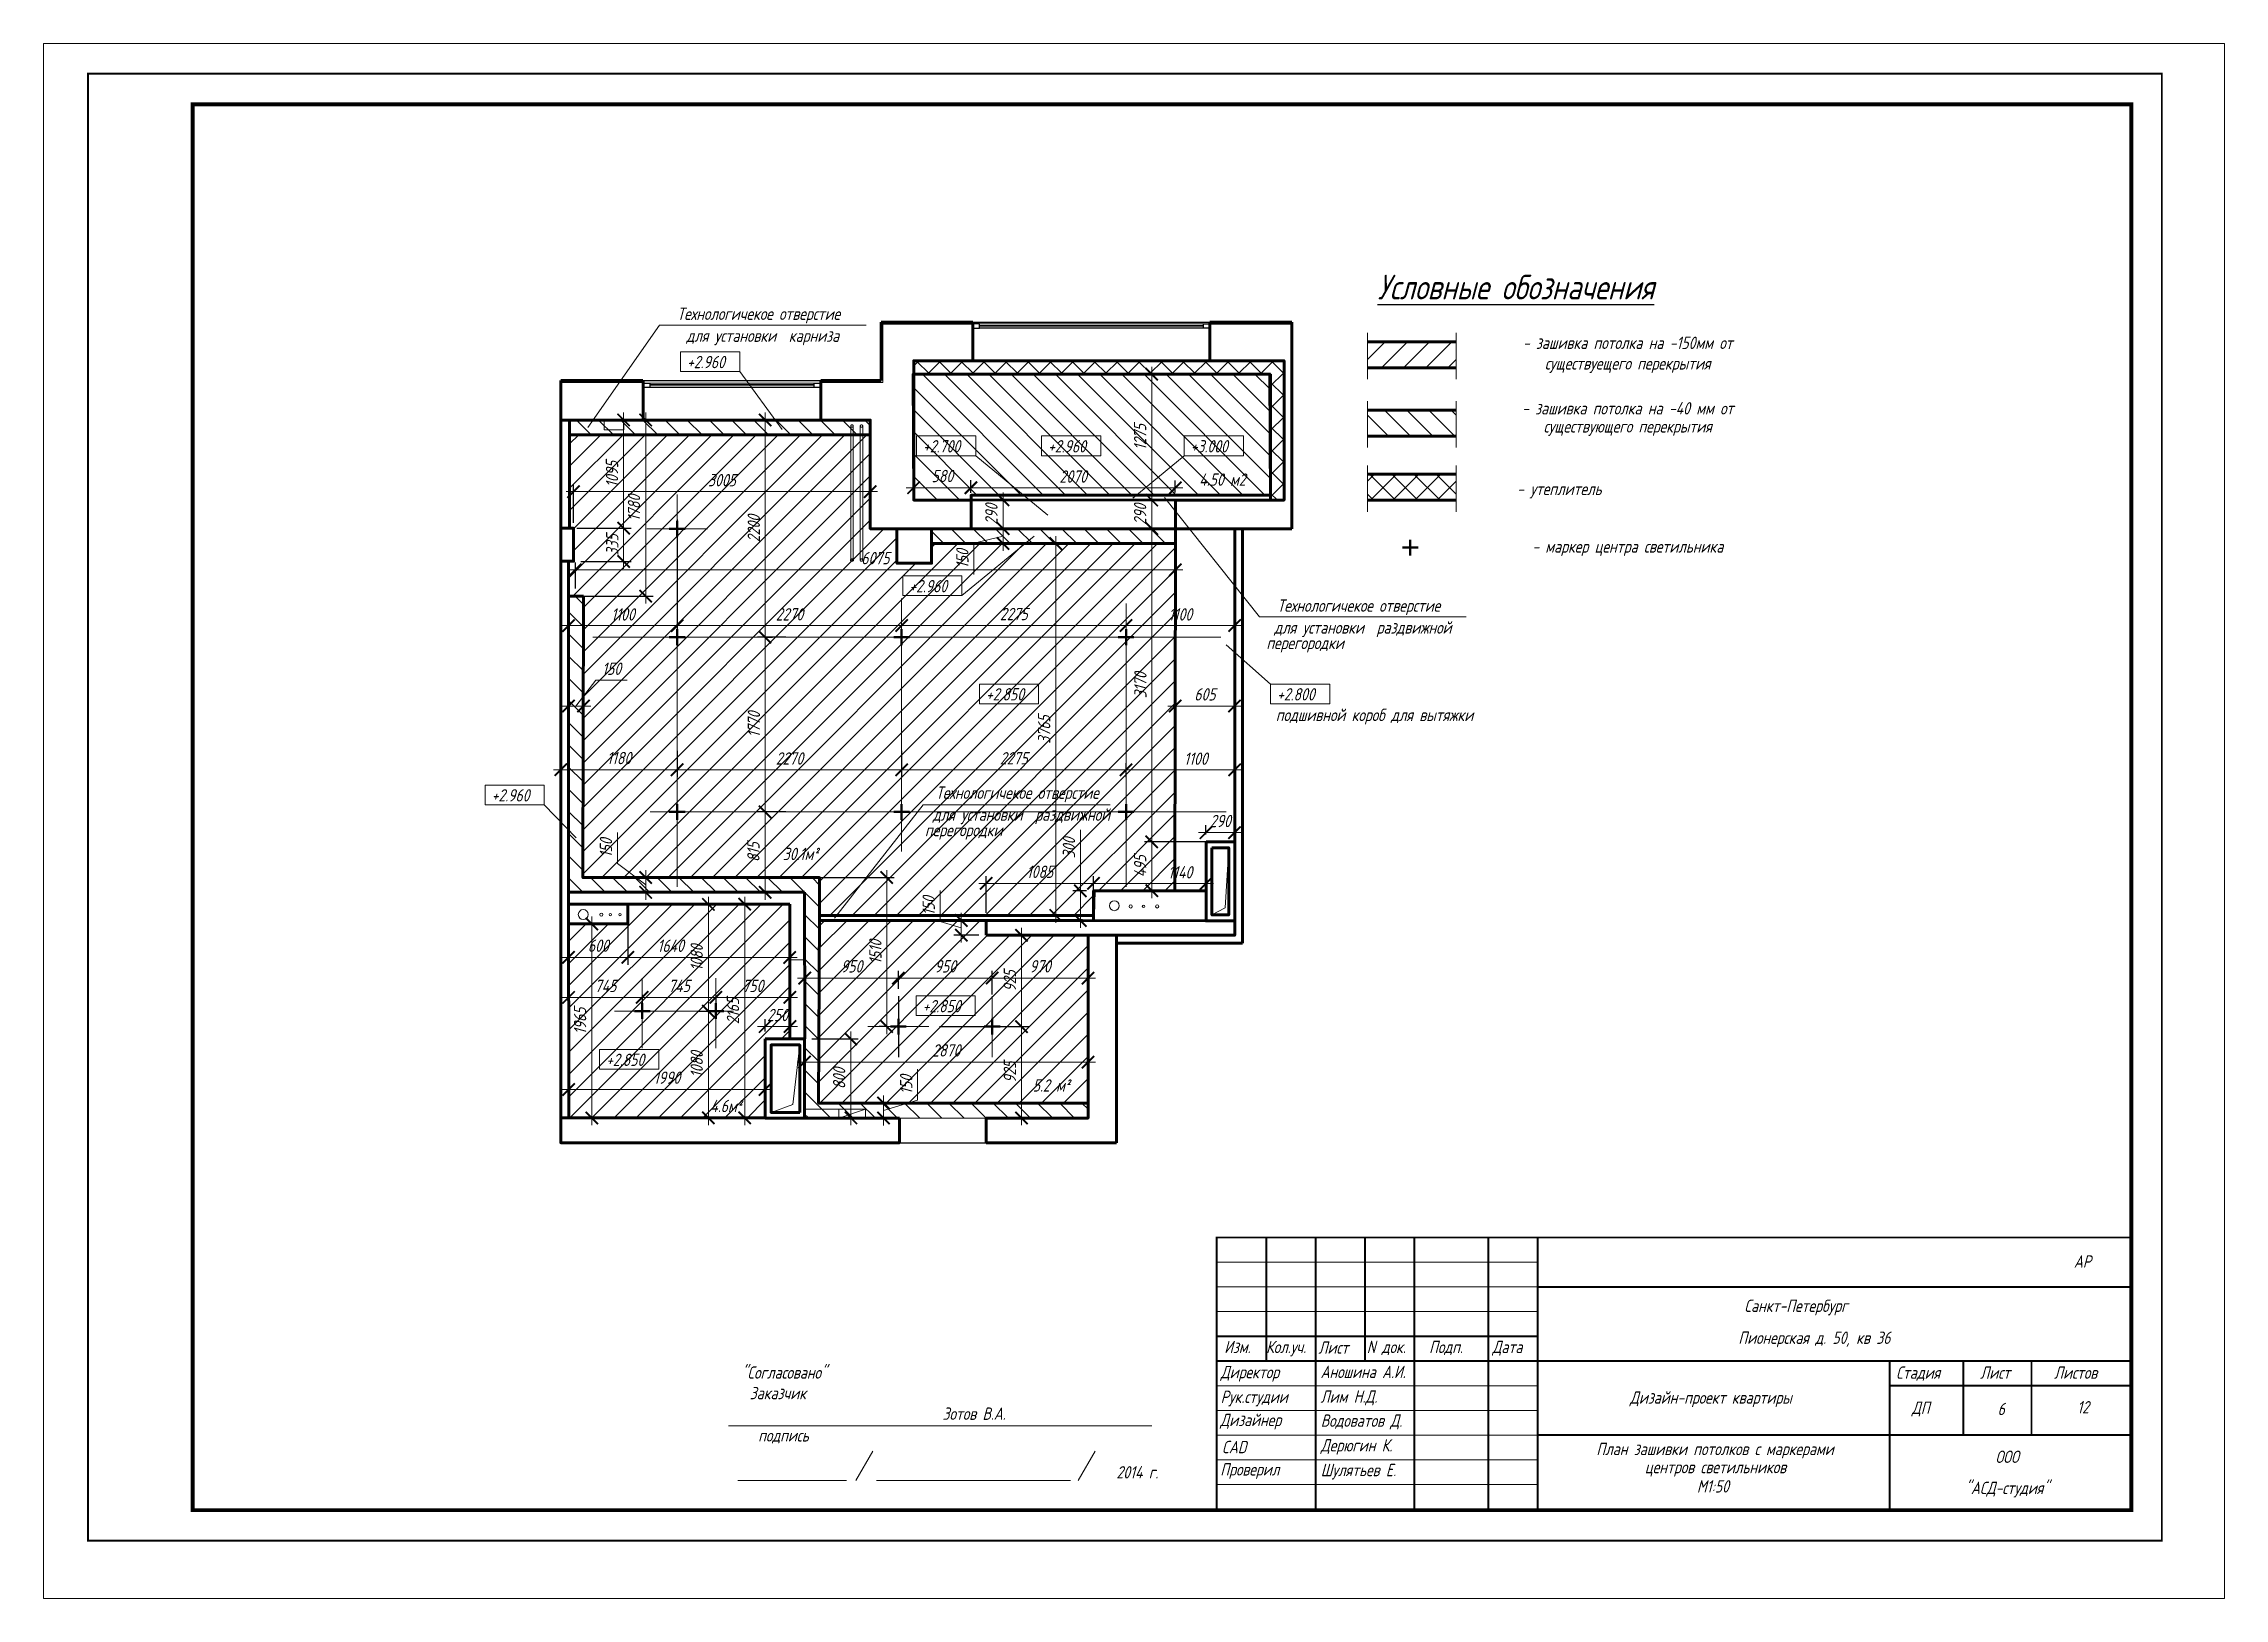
# Paper-space layout 'л6 План зашивки потолков с маркерами центров светильников' of a CAD drawing. Header units: millimetres. Extents: x -770 to -329, y 328 to 643.
# The model-space entities are those that its viewports show. They can reach past a viewport. Long polylines and large blocks are cut down to what shows.
import ezdxf
from ezdxf.enums import TextEntityAlignment as Align

# ---------------------------------------------------------------- set-up
doc = ezdxf.new("R2010")
doc.units = ezdxf.units.MM
doc.header["$LTSCALE"] = 10
for name, pattern in [('DASHDOTX2', [50.8, 25.4, -12.7, 0, -12.7]), ('HIDDEN', [0.375, 0.25, -0.125]), ('Воздушная', [3.96875, 2.38125, -1.5875])]:
    doc.linetypes.add(name, pattern=pattern)
doc.layers.get('0').update_dxf_attribs({"color": 65, "lineweight": 25})
for name, color, linetype, lineweight in [('A-FLOR-OVHD', 8, 'Воздушная', 18), ('AL', 7, 'Continuous', 30), ('stamp', 253, 'Continuous', 18), ('wall', 95, 'Continuous', 60), ('МЕБ', 255, 'Continuous', 20), ('мебель_Ном_пера__1_Pen_No__1', 7, 'Continuous', 13), ('ОСИ', 75, 'DASHDOTX2', 0), ('проем', 252, 'Continuous', 13), ('размh150', 7, 'Continuous', 9), ('стекло_Pen_No__1', 7, 'Continuous', 13), ('Текст', 132, 'Continuous', 25), ('ТЕКСТ1', 90, 'Continuous', 25), ('штрих', 22, 'Continuous', 0)]:
    doc.layers.add(name, color=color, linetype=linetype, lineweight=lineweight)
doc.layers.add('Mebel', color=7, linetype='Continuous')
doc.layers.add('Мебель', color=7, linetype='Continuous')
doc.layers.add('pechat', color=6, linetype='Continuous', plot=False)
doc.styles.add('ГОСТ тип А', font='gost_a.shx', dxfattribs={"oblique": 15, "height": 125})
doc.dimstyles.new('ГОСТ тип А', dxfattribs={"dimtxt": 125, "dimasz": 125, "dimexe": 75, "dimexo": 75, "dimgap": 50, "dimtad": 1, "dimdec": 0, "dimrnd": 5, "dimtxsty": 'ГОСТ тип А', "dimblk": 'ARCHTICK', "dimcen": 50, "dimdle": 75, "dimadec": 0, "dimazin": 0, "dimtfac": 1, "dimtdec": 0, "dimtmove": 1, "dimatfit": 2, "dimfxl": 1, "dimlwd": 9, "dimarcsym": 0})

psp = doc.layouts.new('л6 План зашивки потолков с маркерами центров светильников')

msp = doc.modelspace()

# ---------------------------------------------------------------- texts
at = {"layer": 'stamp', "style": 'ГОСТ тип А', "oblique": 15}
for s, p in [('АР', (829785.3, 783066.3)), ('Санкт-Петербург', (826884.9, 782601.3)), ('Пионерская д. 50, кв 36 ', (827103.1, 782278)), ('ДП', (828147.6, 781573.3)), ('6', (828962.6, 781573.3)), ('12', (829791.6, 781591.5))]:
    msp.add_text(s, height=125, dxfattribs=at).set_placement(p, align=Align.MIDDLE)
for s, p in [('Изм.', (821094.6, 782139.1)), ('Кол.уч.', (821519.1, 782139.1)), ('Лист', (822048.3, 782133)), ('N док.', (822538.7, 782139.1)), ('Подп.', (823169.6, 782139.1)), ('Дата', (823810.2, 782139.1)), ('Директор', (821058.7, 781884.1)), ('Стадия', (827898.5, 781879.1)), ('Лист', (828749.6, 781879.1)), ('Листов', (829497.1, 781879.1)), ('Рук.студии', (821058.7, 781634.1)), ('Лим Н.Д.', (822069.9, 781636.5)), ('подпись', (816375.2, 781243.7)), ('Дизайнер', (821054.6, 781399.7)), ('Водоватов Д.', (822072.6, 781393.3)), ('CAD', (821069.3, 781125.8)), ('Дерюгин К.', (822072.6, 781143.3)), ('Проверил', (821054.6, 780899.7)), ('Шулятьев Е.', (822072.6, 780893.3))]:
    msp.add_text(s, height=125, dxfattribs=at).set_placement(p)
at = {"layer": 'stamp', "lineweight": 25, "style": 'ГОСТ тип А', "oblique": 15}
msp.add_text('Аношина А.И.', height=125, dxfattribs=at).set_placement((822069.9, 781886.5))
at = {"layer": 'stamp', "style": 'ГОСТ тип А', "oblique": 15}
for s, p in [('Дизайн-проект квартиры', (826022.3, 781626.6)), ('План зашивки потолков с маркерами', (826064.5, 781106.2)), ('ООО', (829022.6, 781027)), ('ООО', (829022.6, 781027)), ('центров светильников', (826069.5, 780922.7)), ('М1:50', (826043.2, 780727.6)), ('"АСД-студия"', (829022.6, 780712)), ('"АСД-студия"', (829022.6, 780712))]:
    msp.add_text(s, height=125, dxfattribs=at).set_placement(p, align=Align.CENTER)
at = {"layer": 'размh150', "style": 'ГОСТ тип А', "oblique": 15}
for s, p in [('+2.960', (815654.1, 792108)), ('+2.700', (818044.2, 791255.4)), ('+2.960', (819309.9, 791255.4)), ('+3.000', (820754.6, 791255.4)), ('+2.960', (817904.8, 789839.7)), ('+2.850', (818681.4, 788744.8)), ('+2.800', (821629.1, 788744.8)), ('+2.960', (813675.7, 787722.5)), ('30.1м²', (816624.3, 787129.3)), ('+2.850', (818039.9, 785588.5)), ('+2.850', (814835.7, 785045.3)), ('5.2 м²', (819155.4, 784785.8)), ('4.6м²', (815890.1, 784577.9))]:
    msp.add_text(s, height=125, dxfattribs=at).set_placement(p)
at = {"layer": 'Текст', "ltscale": 200, "char_height": 125, "attachment_point": 5, "style": 'ГОСТ тип А'}
for s, insert in [('  "Согласовано"\\PЗаказчик\\P                                               ^I^I^I^I^I^I^I^I       Зотов В.А.', (816574.2, 781734.2)), ('{\\Fgost_a|c238;20}14{\\Fgost_a|c238; }г{\\Fgost_a|c238;.}', (820214.3, 780932.5))]:
    msp.add_mtext(s, dxfattribs=dict(at, insert=insert))
at = {"layer": 'ТЕКСТ1', "ltscale": 200, "style": 'ГОСТ тип А', "oblique": 15}
for s, p in [('Технологичекое отверстие', (816379.7, 792596.8)), (' для установки  карниза', (816389.1, 792374.9)), ('4.50 м2', (821076, 790918.1)), ('Технологичекое отверстие', (822456.5, 789643.1)), (' для установки  раздвижной', (822465.9, 789421.2)), ('перегородки', (821913.5, 789264.7)), ('подшивной короб для вытяжки', (822616.6, 788536.3)), ('Технологичекое отверстие', (818999, 787748.9)), (' для установки  раздвижной', (819008.4, 787527)), ('перегородки', (818455.9, 787370.5))]:
    msp.add_text(s, height=125, dxfattribs=at).set_placement(p, align=Align.CENTER)
at = {"layer": 'ТЕКСТ1', "ltscale": 200, "attachment_point": 5, "style": 'ГОСТ тип А'}
for s, insert, char_height in [('{\\LУсловные обозначения}', (824047.9, 792929.2), 250), ('- зашивка потолка на -150мм от \\Pсуществуещего перекрытия', (825180.6, 792244), 125), ('- зашивка потолка на -40 мм от ', (825180.6, 791702.5), 125), ('существующего перекрытия', (825180.6, 791502.5), 125), ('- утеплитель', (824488.3, 790869.5), 125), ('- маркер центра светильника', (825180.6, 790286.7), 125)]:
    msp.add_mtext(s, dxfattribs=dict(at, insert=insert, char_height=char_height))

# ---------------------------------------------------------------- blocks, each defined once
blk = doc.blocks.new('трубы')
at = {"layer": 'проем'}
for centre, radius in [((366230, 904101), 50), ((366396, 904094), 16), ((366526, 904094), 12.5), ((366664, 904094), 16), ((360852, 904012), 50)]:
    blk.add_circle(centre, radius, dxfattribs=at)
blk = doc.blocks.new('_ARCHTICK')
at = {"color": 0, "linetype": 'ByBlock', "ltscale": 50, "const_width": 0.15}
blk.add_lwpolyline([(-0.5, -0.5), (0.5, 0.5)], dxfattribs=at)
blk = doc.blocks.new('*D526')
at = {"layer": 'Defpoints', "color": 0, "lineweight": 90, "transparency": 16777216}
for p in [(816845, 785319), (817314, 785319), (816845, 784520)]:
    blk.add_point(p, dxfattribs=at)
at = {"layer": 'размh150', "color": 0, "lineweight": -2, "transparency": 16777216}
for p, q in [((816920, 785319), (817389, 785319)), ((816920, 784520), (817389, 784520))]:
    blk.add_line(p, q, dxfattribs=at)
at = {"layer": 'размh150', "color": 0, "lineweight": 9, "transparency": 16777216}
blk.add_line((817314, 784445), (817314, 785394), dxfattribs=at)
at = {"layer": 'размh150', "color": 0, "lineweight": 9, "transparency": 16777216, "xscale": 125, "yscale": 125, "zscale": 125}
for p, rotation in [((817314, 785319), 90), ((817314, 784520), 270)]:
    blk.add_blockref('_ARCHTICK', p, dxfattribs=dict(at, rotation=rotation))
at = {"layer": 'размh150', "color": 0, "transparency": 16777216, "insert": (817195, 784919), "char_height": 125, "attachment_point": 5, "rotation": 90, "style": 'ГОСТ тип А'}
blk.add_mtext('800', dxfattribs=at)
blk = doc.blocks.new('*D527')
at = {"layer": 'Defpoints', "color": 0, "lineweight": 90, "transparency": 16777216}
for p in [(816445, 785444), (816445, 785319), (816697, 785319)]:
    blk.add_point(p, dxfattribs=at)
at = {"layer": 'размh150', "color": 0, "lineweight": -2, "transparency": 16777216}
for p, q in [((816445, 785394), (816445, 785519)), ((816697, 785394), (816697, 785519))]:
    blk.add_line(p, q, dxfattribs=at)
at = {"layer": 'размh150', "color": 0, "lineweight": 9, "transparency": 16777216}
blk.add_line((816772, 785444), (816370, 785444), dxfattribs=at)
at = {"layer": 'размh150', "color": 0, "lineweight": 9, "transparency": 16777216, "xscale": 125, "yscale": 125, "zscale": 125, "rotation": 180}
blk.add_blockref('_ARCHTICK', (816445, 785444), dxfattribs=at)
at = {"layer": 'размh150', "color": 0, "lineweight": 9, "transparency": 16777216, "xscale": 125, "yscale": 125, "zscale": 125}
blk.add_blockref('_ARCHTICK', (816697, 785444), dxfattribs=at)
at = {"layer": 'размh150', "color": 0, "transparency": 16777216, "insert": (816571, 785561), "char_height": 125, "attachment_point": 5, "style": 'ГОСТ тип А'}
blk.add_mtext('250', dxfattribs=at)
blk = doc.blocks.new('*D528')
at = {"layer": 'Defpoints', "color": 0, "lineweight": 90, "transparency": 16777216}
for p in [(814456, 784808), (814456, 784669), (816445, 784670)]:
    blk.add_point(p, dxfattribs=at)
at = {"layer": 'размh150', "color": 0, "lineweight": -2, "transparency": 16777216}
for p, q in [((814456, 784744), (814456, 784883)), ((816445, 784745), (816445, 784883))]:
    blk.add_line(p, q, dxfattribs=at)
at = {"layer": 'размh150', "color": 0, "lineweight": 9, "transparency": 16777216}
blk.add_line((816520, 784808), (814381, 784808), dxfattribs=at)
at = {"layer": 'размh150', "color": 0, "lineweight": 9, "transparency": 16777216, "xscale": 125, "yscale": 125, "zscale": 125, "rotation": 180}
blk.add_blockref('_ARCHTICK', (814456, 784808), dxfattribs=at)
at = {"layer": 'размh150', "color": 0, "lineweight": 9, "transparency": 16777216, "xscale": 125, "yscale": 125, "zscale": 125}
blk.add_blockref('_ARCHTICK', (816445, 784808), dxfattribs=at)
at = {"layer": 'размh150', "color": 0, "transparency": 16777216, "insert": (815451, 784927), "char_height": 125, "attachment_point": 5, "style": 'ГОСТ тип А'}
blk.add_mtext('1990', dxfattribs=at)
blk = doc.blocks.new('*D529')
at = {"layer": 'Defpoints', "color": 0, "lineweight": 90, "transparency": 16777216}
for p in [(814455, 786483), (814456, 784520), (814691, 784520)]:
    blk.add_point(p, dxfattribs=at)
at = {"layer": 'размh150', "color": 0, "lineweight": -2, "transparency": 16777216}
for p, q in [((814530, 786483), (814766, 786483)), ((814531, 784520), (814766, 784520))]:
    blk.add_line(p, q, dxfattribs=at)
at = {"layer": 'размh150', "color": 0, "lineweight": 9, "transparency": 16777216}
blk.add_line((814691, 786558), (814691, 784445), dxfattribs=at)
at = {"layer": 'размh150', "color": 0, "lineweight": 9, "transparency": 16777216, "xscale": 125, "yscale": 125, "zscale": 125}
for p, rotation in [((814691, 786483), 90), ((814691, 784520), 270)]:
    blk.add_blockref('_ARCHTICK', p, dxfattribs=dict(at, rotation=rotation))
at = {"layer": 'размh150', "color": 0, "transparency": 16777216, "insert": (814572, 785501), "char_height": 125, "attachment_point": 5, "rotation": 90, "style": 'ГОСТ тип А'}
blk.add_mtext('1965', dxfattribs=at)
blk = doc.blocks.new('*D530')
at = {"layer": 'Defpoints', "color": 0, "lineweight": 90, "transparency": 16777216}
for p in [(814455, 786483), (815056, 786483), (815056, 786145)]:
    blk.add_point(p, dxfattribs=at)
at = {"layer": 'размh150', "color": 0, "lineweight": -2, "transparency": 16777216}
for p, q in [((814455, 786408), (814455, 786070)), ((815056, 786408), (815056, 786070))]:
    blk.add_line(p, q, dxfattribs=at)
at = {"layer": 'размh150', "color": 0, "lineweight": 9, "transparency": 16777216}
blk.add_line((814380, 786145), (815131, 786145), dxfattribs=at)
at = {"layer": 'размh150', "color": 0, "lineweight": 9, "transparency": 16777216, "xscale": 125, "yscale": 125, "zscale": 125, "rotation": 180}
blk.add_blockref('_ARCHTICK', (814455, 786145), dxfattribs=at)
at = {"layer": 'размh150', "color": 0, "lineweight": 9, "transparency": 16777216, "xscale": 125, "yscale": 125, "zscale": 125}
blk.add_blockref('_ARCHTICK', (815056, 786145), dxfattribs=at)
at = {"layer": 'размh150', "color": 0, "transparency": 16777216, "insert": (814756, 786263), "char_height": 125, "attachment_point": 5, "style": 'ГОСТ тип А'}
blk.add_mtext('600', dxfattribs=at)
blk = doc.blocks.new('*D531')
at = {"layer": 'Defpoints', "color": 0, "lineweight": 90, "transparency": 16777216}
for p in [(815056, 786683), (816695, 786683), (816695, 786144)]:
    blk.add_point(p, dxfattribs=at)
at = {"layer": 'размh150', "color": 0, "lineweight": -2, "transparency": 16777216}
for p, q in [((815056, 786608), (815056, 786069)), ((816695, 786608), (816695, 786069))]:
    blk.add_line(p, q, dxfattribs=at)
at = {"layer": 'размh150', "color": 0, "lineweight": 9, "transparency": 16777216}
blk.add_line((814981, 786144), (816770, 786144), dxfattribs=at)
at = {"layer": 'размh150', "color": 0, "lineweight": 9, "transparency": 16777216, "xscale": 125, "yscale": 125, "zscale": 125, "rotation": 180}
blk.add_blockref('_ARCHTICK', (815056, 786144), dxfattribs=at)
at = {"layer": 'размh150', "color": 0, "lineweight": 9, "transparency": 16777216, "xscale": 125, "yscale": 125, "zscale": 125}
blk.add_blockref('_ARCHTICK', (816695, 786144), dxfattribs=at)
at = {"layer": 'размh150', "color": 0, "transparency": 16777216, "insert": (815488, 786262), "char_height": 125, "attachment_point": 5, "style": 'ГОСТ тип А'}
blk.add_mtext('1640', dxfattribs=at)
blk = doc.blocks.new('*D532')
at = {"layer": 'Defpoints', "color": 0, "lineweight": 90, "transparency": 16777216}
for p in [(818432, 786519), (818685, 786519), (818685, 786369)]:
    blk.add_point(p, dxfattribs=at)
at = {"layer": 'размh150', "color": 0, "lineweight": 9, "transparency": 16777216}
for p, q in [((818217, 786508), (818217, 786823)), ((818432, 786444), (818217, 786508)), ((818432, 786294), (818432, 786594))]:
    blk.add_line(p, q, dxfattribs=at)
at = {"layer": 'размh150', "color": 0, "lineweight": -2, "transparency": 16777216}
for p, q in [((818610, 786519), (818357, 786519)), ((818610, 786369), (818357, 786369))]:
    blk.add_line(p, q, dxfattribs=at)
at = {"layer": 'размh150', "color": 0, "lineweight": 9, "transparency": 16777216, "xscale": 125, "yscale": 125, "zscale": 125}
for p, rotation in [((818432, 786519), 90), ((818432, 786369), 270)]:
    blk.add_blockref('_ARCHTICK', p, dxfattribs=dict(at, rotation=rotation))
at = {"layer": 'размh150', "color": 0, "transparency": 16777216, "insert": (818102, 786666), "char_height": 125, "attachment_point": 5, "rotation": 90, "style": 'ГОСТ тип А'}
blk.add_mtext('150', dxfattribs=at)
blk = doc.blocks.new('*D533')
at = {"layer": 'Defpoints', "color": 0, "lineweight": 90, "transparency": 16777216}
for p in [(819771, 786893), (818684, 786519), (819771, 786519)]:
    blk.add_point(p, dxfattribs=at)
at = {"layer": 'размh150', "color": 0, "lineweight": 9, "transparency": 16777216}
blk.add_line((818609, 786893), (819846, 786893), dxfattribs=at)
at = {"layer": 'размh150', "color": 0, "lineweight": -2, "transparency": 16777216}
for p, q in [((818684, 786594), (818684, 786968)), ((819771, 786594), (819771, 786968))]:
    blk.add_line(p, q, dxfattribs=at)
at = {"layer": 'размh150', "color": 0, "lineweight": 9, "transparency": 16777216, "xscale": 125, "yscale": 125, "zscale": 125, "rotation": 180}
blk.add_blockref('_ARCHTICK', (818684, 786893), dxfattribs=at)
at = {"layer": 'размh150', "color": 0, "lineweight": 9, "transparency": 16777216, "xscale": 125, "yscale": 125, "zscale": 125}
blk.add_blockref('_ARCHTICK', (819771, 786893), dxfattribs=at)
at = {"layer": 'размh150', "color": 0, "transparency": 16777216, "insert": (819228, 787011), "char_height": 125, "attachment_point": 5, "style": 'ГОСТ тип А'}
blk.add_mtext('1085', dxfattribs=at)
blk = doc.blocks.new('*D534')
at = {"layer": 'Defpoints', "color": 0, "lineweight": 90, "transparency": 16777216}
for p in [(820910, 786893), (819771, 786819), (820910, 786819)]:
    blk.add_point(p, dxfattribs=at)
at = {"layer": 'размh150', "color": 0, "lineweight": 9, "transparency": 16777216}
blk.add_line((819696, 786893), (820985, 786893), dxfattribs=at)
at = {"layer": 'размh150', "color": 0, "lineweight": -2, "transparency": 16777216}
for p, q in [((819771, 786894), (819771, 786968)), ((820910, 786894), (820910, 786968))]:
    blk.add_line(p, q, dxfattribs=at)
at = {"layer": 'размh150', "color": 0, "lineweight": 9, "transparency": 16777216, "xscale": 125, "yscale": 125, "zscale": 125, "rotation": 180}
blk.add_blockref('_ARCHTICK', (819771, 786893), dxfattribs=at)
at = {"layer": 'размh150', "color": 0, "lineweight": 9, "transparency": 16777216, "xscale": 125, "yscale": 125, "zscale": 125}
blk.add_blockref('_ARCHTICK', (820910, 786893), dxfattribs=at)
at = {"layer": 'размh150', "color": 0, "transparency": 16777216, "insert": (820648, 787006), "char_height": 125, "attachment_point": 5, "style": 'ГОСТ тип А'}
blk.add_mtext('1140', dxfattribs=at)
blk = doc.blocks.new('*D535')
at = {"layer": 'Defpoints', "color": 0, "lineweight": 90, "transparency": 16777216}
for p in [(819638, 786819), (819776, 786819), (819775, 786518)]:
    blk.add_point(p, dxfattribs=at)
at = {"layer": 'размh150', "color": 0, "lineweight": 9, "transparency": 16777216}
for p, q in [((819638, 787435), (819638, 786819)), ((819638, 786443), (819638, 786894))]:
    blk.add_line(p, q, dxfattribs=at)
at = {"layer": 'размh150', "color": 0, "lineweight": -2, "transparency": 16777216}
for p, q in [((819701, 786819), (819563, 786819)), ((819700, 786518), (819563, 786518))]:
    blk.add_line(p, q, dxfattribs=at)
at = {"layer": 'размh150', "color": 0, "lineweight": 9, "transparency": 16777216, "xscale": 125, "yscale": 125, "zscale": 125}
for p, rotation in [((819638, 786819), 90), ((819638, 786518), 270)]:
    blk.add_blockref('_ARCHTICK', p, dxfattribs=dict(at, rotation=rotation))
at = {"layer": 'размh150', "color": 0, "transparency": 16777216, "insert": (819522, 787252), "char_height": 125, "attachment_point": 5, "rotation": 90, "style": 'ГОСТ тип А'}
blk.add_mtext('300', dxfattribs=at)
blk = doc.blocks.new('*D536')
at = {"layer": 'Defpoints', "color": 0, "lineweight": 90, "transparency": 16777216}
for p in [(820361, 787314), (820910, 787314), (820910, 786820)]:
    blk.add_point(p, dxfattribs=at)
at = {"layer": 'размh150', "color": 0, "lineweight": -2, "transparency": 16777216}
for p, q in [((820835, 787314), (820286, 787314)), ((820835, 786820), (820286, 786820))]:
    blk.add_line(p, q, dxfattribs=at)
at = {"layer": 'размh150', "color": 0, "lineweight": 9, "transparency": 16777216}
blk.add_line((820361, 786745), (820361, 787389), dxfattribs=at)
at = {"layer": 'размh150', "color": 0, "lineweight": 9, "transparency": 16777216, "xscale": 125, "yscale": 125, "zscale": 125}
for p, rotation in [((820361, 787314), 90), ((820361, 786820), 270)]:
    blk.add_blockref('_ARCHTICK', p, dxfattribs=dict(at, rotation=rotation))
at = {"layer": 'размh150', "color": 0, "transparency": 16777216, "insert": (820243, 787067), "char_height": 125, "attachment_point": 5, "rotation": 90, "style": 'ГОСТ тип А'}
blk.add_mtext('495', dxfattribs=at)
blk = doc.blocks.new('*D537')
at = {"layer": 'Defpoints', "color": 0, "lineweight": 90, "transparency": 16777216}
for p in [(820910, 787314), (821200, 787407), (821200, 787314)]:
    blk.add_point(p, dxfattribs=at)
at = {"layer": 'размh150', "color": 0, "lineweight": 9, "transparency": 16777216}
blk.add_line((820835, 787407), (821275, 787407), dxfattribs=at)
at = {"layer": 'размh150', "color": 0, "lineweight": -2, "transparency": 16777216}
for p, q in [((820910, 787389), (820910, 787482)), ((821200, 787389), (821200, 787482))]:
    blk.add_line(p, q, dxfattribs=at)
at = {"layer": 'размh150', "color": 0, "lineweight": 9, "transparency": 16777216, "xscale": 125, "yscale": 125, "zscale": 125, "rotation": 180}
blk.add_blockref('_ARCHTICK', (820910, 787407), dxfattribs=at)
at = {"layer": 'размh150', "color": 0, "lineweight": 9, "transparency": 16777216, "xscale": 125, "yscale": 125, "zscale": 125}
blk.add_blockref('_ARCHTICK', (821200, 787407), dxfattribs=at)
at = {"layer": 'размh150', "color": 0, "transparency": 16777216, "insert": (821055, 787525), "char_height": 125, "attachment_point": 5, "style": 'ГОСТ тип А'}
blk.add_mtext('290', dxfattribs=at)
blk = doc.blocks.new('*D538')
at = {"layer": 'Defpoints', "color": 0, "lineweight": 90, "transparency": 16777216}
for p in [(820361, 790484), (821200, 790484), (821200, 787314)]:
    blk.add_point(p, dxfattribs=at)
at = {"layer": 'размh150', "color": 0, "lineweight": -2, "transparency": 16777216}
for p, q in [((821125, 790484), (820286, 790484)), ((821125, 787314), (820286, 787314))]:
    blk.add_line(p, q, dxfattribs=at)
at = {"layer": 'размh150', "color": 0, "lineweight": 9, "transparency": 16777216}
blk.add_line((820361, 787239), (820361, 790559), dxfattribs=at)
at = {"layer": 'размh150', "color": 0, "lineweight": 9, "transparency": 16777216, "xscale": 125, "yscale": 125, "zscale": 125}
for p, rotation in [((820361, 790484), 90), ((820361, 787314), 270)]:
    blk.add_blockref('_ARCHTICK', p, dxfattribs=dict(at, rotation=rotation))
at = {"layer": 'размh150', "color": 0, "transparency": 16777216, "insert": (820246, 788899), "char_height": 125, "attachment_point": 5, "rotation": 90, "style": 'ГОСТ тип А'}
blk.add_mtext('3170', dxfattribs=at)
blk = doc.blocks.new('*D539')
at = {"layer": 'Defpoints', "color": 0, "lineweight": 90, "transparency": 16777216}
for p in [(820361, 790773), (820600, 790773), (820595, 790484)]:
    blk.add_point(p, dxfattribs=at)
at = {"layer": 'размh150', "color": 0, "lineweight": 9, "transparency": 16777216}
blk.add_line((820361, 790409), (820361, 790848), dxfattribs=at)
at = {"layer": 'размh150', "color": 0, "lineweight": -2, "transparency": 16777216}
for p, q in [((820525, 790773), (820286, 790773)), ((820520, 790484), (820286, 790484))]:
    blk.add_line(p, q, dxfattribs=at)
at = {"layer": 'размh150', "color": 0, "lineweight": 9, "transparency": 16777216, "xscale": 125, "yscale": 125, "zscale": 125}
for p, rotation in [((820361, 790773), 90), ((820361, 790484), 270)]:
    blk.add_blockref('_ARCHTICK', p, dxfattribs=dict(at, rotation=rotation))
at = {"layer": 'размh150', "color": 0, "transparency": 16777216, "insert": (820243, 790628), "char_height": 125, "attachment_point": 5, "rotation": 90, "style": 'ГОСТ тип А'}
blk.add_mtext('290', dxfattribs=at)
blk = doc.blocks.new('*D540')
at = {"layer": 'Defpoints', "color": 0, "lineweight": 90, "transparency": 16777216}
for p in [(820360, 792048), (821564, 792048), (821564, 790774)]:
    blk.add_point(p, dxfattribs=at)
at = {"layer": 'размh150', "color": 0, "lineweight": -2, "transparency": 16777216}
for p, q in [((821489, 792048), (820285, 792048)), ((821489, 790774), (820285, 790774))]:
    blk.add_line(p, q, dxfattribs=at)
at = {"layer": 'размh150', "color": 0, "lineweight": 9, "transparency": 16777216}
blk.add_line((820360, 790699), (820360, 792123), dxfattribs=at)
at = {"layer": 'размh150', "color": 0, "lineweight": 9, "transparency": 16777216, "xscale": 125, "yscale": 125, "zscale": 125}
for p, rotation in [((820360, 792048), 90), ((820360, 790774), 270)]:
    blk.add_blockref('_ARCHTICK', p, dxfattribs=dict(at, rotation=rotation))
at = {"layer": 'размh150', "color": 0, "transparency": 16777216, "insert": (820243, 791411), "char_height": 125, "attachment_point": 5, "rotation": 90, "style": 'ГОСТ тип А'}
blk.add_mtext('1275', dxfattribs=at)
blk = doc.blocks.new('*D541')
at = {"layer": 'Defpoints', "color": 0, "lineweight": 90, "transparency": 16777216}
for p in [(818530, 790898), (818530, 790774), (820599, 790774)]:
    blk.add_point(p, dxfattribs=at)
at = {"layer": 'размh150', "color": 0, "lineweight": 9, "transparency": 16777216}
blk.add_line((820674, 790898), (818455, 790898), dxfattribs=at)
at = {"layer": 'размh150', "color": 0, "lineweight": -2, "transparency": 16777216}
for p, q in [((818530, 790849), (818530, 790973)), ((820599, 790849), (820599, 790973))]:
    blk.add_line(p, q, dxfattribs=at)
at = {"layer": 'размh150', "color": 0, "lineweight": 9, "transparency": 16777216, "xscale": 125, "yscale": 125, "zscale": 125, "rotation": 180}
blk.add_blockref('_ARCHTICK', (818530, 790898), dxfattribs=at)
at = {"layer": 'размh150', "color": 0, "lineweight": 9, "transparency": 16777216, "xscale": 125, "yscale": 125, "zscale": 125}
blk.add_blockref('_ARCHTICK', (820599, 790898), dxfattribs=at)
at = {"layer": 'размh150', "color": 0, "transparency": 16777216, "insert": (819565, 791012), "char_height": 125, "attachment_point": 5, "style": 'ГОСТ тип А'}
blk.add_mtext('2070', dxfattribs=at)
blk = doc.blocks.new('*D542')
at = {"layer": 'Defpoints', "color": 0, "lineweight": 90, "transparency": 16777216}
for p in [(817950, 790899), (817950, 790773), (818530, 790773)]:
    blk.add_point(p, dxfattribs=at)
at = {"layer": 'размh150', "color": 0, "lineweight": 9, "transparency": 16777216}
blk.add_line((818605, 790899), (817875, 790899), dxfattribs=at)
at = {"layer": 'размh150', "color": 0, "lineweight": -2, "transparency": 16777216}
for p, q in [((817950, 790848), (817950, 790974)), ((818530, 790848), (818530, 790974))]:
    blk.add_line(p, q, dxfattribs=at)
at = {"layer": 'размh150', "color": 0, "lineweight": 9, "transparency": 16777216, "xscale": 125, "yscale": 125, "zscale": 125, "rotation": 180}
blk.add_blockref('_ARCHTICK', (817950, 790899), dxfattribs=at)
at = {"layer": 'размh150', "color": 0, "lineweight": 9, "transparency": 16777216, "xscale": 125, "yscale": 125, "zscale": 125}
blk.add_blockref('_ARCHTICK', (818530, 790899), dxfattribs=at)
at = {"layer": 'размh150', "color": 0, "transparency": 16777216, "insert": (818240, 791017), "char_height": 125, "attachment_point": 5, "style": 'ГОСТ тип А'}
blk.add_mtext('580', dxfattribs=at)
blk = doc.blocks.new('*D543')
at = {"layer": 'Defpoints', "color": 0, "lineweight": 90, "transparency": 16777216}
for p in [(818530, 790775), (818855, 790775), (818530, 790484)]:
    blk.add_point(p, dxfattribs=at)
at = {"layer": 'размh150', "color": 0, "lineweight": 9, "transparency": 16777216}
blk.add_line((818855, 790409), (818855, 790850), dxfattribs=at)
at = {"layer": 'размh150', "color": 0, "lineweight": -2, "transparency": 16777216}
for p, q in [((818605, 790775), (818930, 790775)), ((818605, 790484), (818930, 790484))]:
    blk.add_line(p, q, dxfattribs=at)
at = {"layer": 'размh150', "color": 0, "lineweight": 9, "transparency": 16777216, "xscale": 125, "yscale": 125, "zscale": 125}
for p, rotation in [((818855, 790775), 90), ((818855, 790484), 270)]:
    blk.add_blockref('_ARCHTICK', p, dxfattribs=dict(at, rotation=rotation))
at = {"layer": 'размh150', "color": 0, "transparency": 16777216, "insert": (818737, 790629), "char_height": 125, "attachment_point": 5, "rotation": 90, "style": 'ГОСТ тип А'}
blk.add_mtext('290', dxfattribs=at)
blk = doc.blocks.new('*D544')
at = {"layer": 'Defpoints', "color": 0, "lineweight": 90, "transparency": 16777216}
for p in [(818530, 790484), (818855, 790484), (818130, 790334)]:
    blk.add_point(p, dxfattribs=at)
at = {"layer": 'размh150', "color": 0, "lineweight": 9, "transparency": 16777216}
for p, q in [((818855, 790409), (818559, 790336)), ((818855, 790259), (818855, 790559)), ((818559, 790336), (818559, 790021))]:
    blk.add_line(p, q, dxfattribs=at)
at = {"layer": 'размh150', "color": 0, "lineweight": -2, "transparency": 16777216}
for p, q in [((818605, 790484), (818930, 790484)), ((818205, 790334), (818930, 790334))]:
    blk.add_line(p, q, dxfattribs=at)
at = {"layer": 'размh150', "color": 0, "lineweight": 9, "transparency": 16777216, "xscale": 125, "yscale": 125, "zscale": 125}
for p, rotation in [((818855, 790484), 90), ((818855, 790334), 270)]:
    blk.add_blockref('_ARCHTICK', p, dxfattribs=dict(at, rotation=rotation))
at = {"layer": 'размh150', "color": 0, "transparency": 16777216, "insert": (818443, 790179), "char_height": 125, "attachment_point": 5, "rotation": 90, "style": 'ГОСТ тип А'}
blk.add_mtext('150', dxfattribs=at)
blk = doc.blocks.new('*D545')
at = {"layer": 'Defpoints', "color": 0, "lineweight": 90, "transparency": 16777216}
for p in [(814505, 790859), (814505, 790468), (817510, 790483)]:
    blk.add_point(p, dxfattribs=at)
at = {"layer": 'размh150', "color": 0, "lineweight": 9, "transparency": 16777216}
blk.add_line((817585, 790859), (814430, 790859), dxfattribs=at)
at = {"layer": 'размh150', "color": 0, "lineweight": -2, "transparency": 16777216}
for p, q in [((814505, 790543), (814505, 790934)), ((817510, 790558), (817510, 790934))]:
    blk.add_line(p, q, dxfattribs=at)
at = {"layer": 'размh150', "color": 0, "lineweight": 9, "transparency": 16777216, "xscale": 125, "yscale": 125, "zscale": 125, "rotation": 180}
blk.add_blockref('_ARCHTICK', (814505, 790859), dxfattribs=at)
at = {"layer": 'размh150', "color": 0, "lineweight": 9, "transparency": 16777216, "xscale": 125, "yscale": 125, "zscale": 125}
blk.add_blockref('_ARCHTICK', (817510, 790859), dxfattribs=at)
at = {"layer": 'размh150', "color": 0, "transparency": 16777216, "insert": (816008, 790975), "char_height": 125, "attachment_point": 5, "style": 'ГОСТ тип А'}
blk.add_mtext('3005', dxfattribs=at)
blk = doc.blocks.new('*D546')
at = {"layer": 'Defpoints', "color": 0, "lineweight": 90, "transparency": 16777216}
for p in [(814466, 791584), (814465, 790488), (815013, 790488)]:
    blk.add_point(p, dxfattribs=at)
at = {"layer": 'размh150', "color": 0, "lineweight": -2, "transparency": 16777216}
for p, q in [((814541, 791584), (815088, 791584)), ((814540, 790488), (815088, 790488))]:
    blk.add_line(p, q, dxfattribs=at)
at = {"layer": 'размh150', "color": 0, "lineweight": 9, "transparency": 16777216}
blk.add_line((815013, 791659), (815013, 790413), dxfattribs=at)
at = {"layer": 'размh150', "color": 0, "lineweight": 9, "transparency": 16777216, "xscale": 125, "yscale": 125, "zscale": 125}
for p, rotation in [((815013, 791584), 90), ((815013, 790488), 270)]:
    blk.add_blockref('_ARCHTICK', p, dxfattribs=dict(at, rotation=rotation))
at = {"layer": 'размh150', "color": 0, "transparency": 16777216, "insert": (814895, 791036), "char_height": 125, "attachment_point": 5, "rotation": 90, "style": 'ГОСТ тип А'}
blk.add_mtext('1095', dxfattribs=at)
blk = doc.blocks.new('*D547')
at = {"layer": 'Defpoints', "color": 0, "lineweight": 90, "transparency": 16777216}
for p in [(814505, 790488), (814505, 790153), (815013, 790153)]:
    blk.add_point(p, dxfattribs=at)
at = {"layer": 'размh150', "color": 0, "lineweight": -2, "transparency": 16777216}
for p, q in [((814580, 790488), (815088, 790488)), ((814580, 790153), (815088, 790153))]:
    blk.add_line(p, q, dxfattribs=at)
at = {"layer": 'размh150', "color": 0, "lineweight": 9, "transparency": 16777216}
blk.add_line((815013, 790563), (815013, 790078), dxfattribs=at)
at = {"layer": 'размh150', "color": 0, "lineweight": 9, "transparency": 16777216, "xscale": 125, "yscale": 125, "zscale": 125}
for p, rotation in [((815013, 790488), 90), ((815013, 790153), 270)]:
    blk.add_blockref('_ARCHTICK', p, dxfattribs=dict(at, rotation=rotation))
at = {"layer": 'размh150', "color": 0, "transparency": 16777216, "insert": (814898, 790320), "char_height": 125, "attachment_point": 5, "rotation": 90, "style": 'ГОСТ тип А'}
blk.add_mtext('335', dxfattribs=at)
blk = doc.blocks.new('*D550')
at = {"layer": 'Defpoints', "color": 0, "lineweight": 90, "transparency": 16777216}
for p in [(817527, 784670), (817527, 784519), (817644, 784519)]:
    blk.add_point(p, dxfattribs=at)
at = {"layer": 'размh150', "color": 0, "lineweight": 9, "transparency": 16777216}
for p, q in [((817990, 784698), (817990, 785013)), ((817644, 784745), (817644, 784444)), ((817644, 784594), (817990, 784698))]:
    blk.add_line(p, q, dxfattribs=at)
at = {"layer": 'размh150', "color": 0, "lineweight": -2, "transparency": 16777216}
for p, q in [((817602, 784670), (817719, 784670)), ((817602, 784519), (817719, 784519))]:
    blk.add_line(p, q, dxfattribs=at)
at = {"layer": 'размh150', "color": 0, "lineweight": 9, "transparency": 16777216, "xscale": 125, "yscale": 125, "zscale": 125}
for p, rotation in [((817644, 784670), 90), ((817644, 784519), 270)]:
    blk.add_blockref('_ARCHTICK', p, dxfattribs=dict(at, rotation=rotation))
at = {"layer": 'размh150', "color": 0, "transparency": 16777216, "insert": (817874, 784856), "char_height": 125, "attachment_point": 5, "rotation": 90, "style": 'ГОСТ тип А'}
blk.add_mtext('150', dxfattribs=at)
blk = doc.blocks.new('*D551')
at = {"layer": 'Defpoints', "color": 0, "lineweight": 90, "transparency": 16777216}
for p in [(816845, 785240), (819715, 785226), (819715, 785085)]:
    blk.add_point(p, dxfattribs=at)
at = {"layer": 'размh150', "color": 0, "lineweight": 9, "transparency": 16777216}
blk.add_line((816770, 785085), (819790, 785085), dxfattribs=at)
at = {"layer": 'размh150', "color": 0, "lineweight": -2, "transparency": 16777216}
for p, q in [((816845, 785165), (816845, 785010)), ((819715, 785151), (819715, 785010))]:
    blk.add_line(p, q, dxfattribs=at)
at = {"layer": 'размh150', "color": 0, "lineweight": 9, "transparency": 16777216, "xscale": 125, "yscale": 125, "zscale": 125, "rotation": 180}
blk.add_blockref('_ARCHTICK', (816845, 785085), dxfattribs=at)
at = {"layer": 'размh150', "color": 0, "lineweight": 9, "transparency": 16777216, "xscale": 125, "yscale": 125, "zscale": 125}
blk.add_blockref('_ARCHTICK', (819715, 785085), dxfattribs=at)
at = {"layer": 'размh150', "color": 0, "transparency": 16777216, "insert": (818280, 785203), "char_height": 125, "attachment_point": 5, "style": 'ГОСТ тип А'}
blk.add_mtext('2870', dxfattribs=at)
blk = doc.blocks.new('*D552')
at = {"layer": 'Defpoints', "color": 0, "lineweight": 90, "transparency": 16777216}
for p in [(815236, 786953), (815654, 786953), (815651, 786803)]:
    blk.add_point(p, dxfattribs=at)
at = {"layer": 'размh150', "color": 0, "lineweight": 9, "transparency": 16777216}
for p, q in [((814950, 787094), (814950, 787409)), ((815236, 786878), (814950, 787094)), ((815236, 786728), (815236, 787028))]:
    blk.add_line(p, q, dxfattribs=at)
at = {"layer": 'размh150', "color": 0, "lineweight": -2, "transparency": 16777216}
for p, q in [((815579, 786953), (815161, 786953)), ((815576, 786803), (815161, 786803))]:
    blk.add_line(p, q, dxfattribs=at)
at = {"layer": 'размh150', "color": 0, "lineweight": 9, "transparency": 16777216, "xscale": 125, "yscale": 125, "zscale": 125}
for p, rotation in [((815236, 786953), 90), ((815236, 786803), 270)]:
    blk.add_blockref('_ARCHTICK', p, dxfattribs=dict(at, rotation=rotation))
at = {"layer": 'размh150', "color": 0, "transparency": 16777216, "insert": (814834, 787252), "char_height": 125, "attachment_point": 5, "rotation": 90, "style": 'ГОСТ тип А'}
blk.add_mtext('150', dxfattribs=at)
blk = doc.blocks.new('*D553')
at = {"layer": 'Defpoints', "color": 0, "lineweight": 90, "transparency": 16777216}
for p in [(818762, 790334), (819389, 790334), (817568, 786569)]:
    blk.add_point(p, dxfattribs=at)
at = {"layer": 'размh150', "color": 0, "lineweight": 9, "transparency": 16777216}
blk.add_line((819389, 786494), (819389, 790409), dxfattribs=at)
at = {"layer": 'размh150', "color": 0, "lineweight": -2, "transparency": 16777216}
for p, q in [((818837, 790334), (819464, 790334)), ((817643, 786569), (819464, 786569))]:
    blk.add_line(p, q, dxfattribs=at)
at = {"layer": 'размh150', "color": 0, "lineweight": 9, "transparency": 16777216, "xscale": 125, "yscale": 125, "zscale": 125}
for p, rotation in [((819389, 790334), 90), ((819389, 786569), 270)]:
    blk.add_blockref('_ARCHTICK', p, dxfattribs=dict(at, rotation=rotation))
at = {"layer": 'размh150', "color": 0, "transparency": 16777216, "insert": (819271, 788451), "char_height": 125, "attachment_point": 5, "rotation": 90, "style": 'ГОСТ тип А'}
blk.add_mtext('3765', dxfattribs=at)
blk = doc.blocks.new('*D554')
at = {"layer": 'Defpoints', "color": 0, "lineweight": 90, "transparency": 16777216}
for p in [(821200, 788689), (820598, 788560), (821200, 788267)]:
    blk.add_point(p, dxfattribs=at)
at = {"layer": 'размh150', "color": 0, "lineweight": 9, "transparency": 16777216}
blk.add_line((820523, 788689), (821275, 788689), dxfattribs=at)
at = {"layer": 'размh150', "color": 0, "lineweight": -2, "transparency": 16777216}
for p, q in [((820598, 788635), (820598, 788764)), ((821200, 788342), (821200, 788764))]:
    blk.add_line(p, q, dxfattribs=at)
at = {"layer": 'размh150', "color": 0, "lineweight": 9, "transparency": 16777216, "xscale": 125, "yscale": 125, "zscale": 125, "rotation": 180}
blk.add_blockref('_ARCHTICK', (820598, 788689), dxfattribs=at)
at = {"layer": 'размh150', "color": 0, "lineweight": 9, "transparency": 16777216, "xscale": 125, "yscale": 125, "zscale": 125}
blk.add_blockref('_ARCHTICK', (821200, 788689), dxfattribs=at)
at = {"layer": 'размh150', "color": 0, "transparency": 16777216, "insert": (820899, 788807), "char_height": 125, "attachment_point": 5, "style": 'ГОСТ тип А'}
blk.add_mtext('605', dxfattribs=at)
blk = doc.blocks.new('*D555')
at = {"layer": 'Defpoints', "color": 0, "lineweight": 90, "transparency": 16777216}
for p in [(815210, 791584), (815236, 791584), (814489, 789802)]:
    blk.add_point(p, dxfattribs=at)
at = {"layer": 'размh150', "color": 0, "lineweight": 9, "transparency": 16777216}
blk.add_line((815236, 789727), (815236, 791659), dxfattribs=at)
at = {"layer": 'размh150', "color": 0, "lineweight": -2, "transparency": 16777216}
for p, q in [((815285, 791584), (815311, 791584)), ((814564, 789802), (815311, 789802))]:
    blk.add_line(p, q, dxfattribs=at)
at = {"layer": 'размh150', "color": 0, "lineweight": 9, "transparency": 16777216, "xscale": 125, "yscale": 125, "zscale": 125}
for p, rotation in [((815236, 791584), 90), ((815236, 789802), 270)]:
    blk.add_blockref('_ARCHTICK', p, dxfattribs=dict(at, rotation=rotation))
at = {"layer": 'размh150', "color": 0, "transparency": 16777216, "insert": (815118, 790693), "char_height": 125, "attachment_point": 5, "rotation": 90, "style": 'ГОСТ тип А'}
blk.add_mtext('1780', dxfattribs=at)
blk = doc.blocks.new('*D556')
at = {"layer": 'Defpoints', "color": 0, "lineweight": 90, "transparency": 16777216}
for p in [(814455, 788689), (814605, 788689), (814605, 788689)]:
    blk.add_point(p, dxfattribs=at)
at = {"layer": 'размh150', "color": 0, "lineweight": 9, "transparency": 16777216}
for p, q in [((814530, 788689), (814732, 788950)), ((814732, 788950), (815047, 788950)), ((814380, 788689), (814680, 788689))]:
    blk.add_line(p, q, dxfattribs=at)
at = {"layer": 'размh150', "color": 0, "lineweight": 9, "transparency": 16777216, "xscale": 125, "yscale": 125, "zscale": 125, "rotation": 180}
blk.add_blockref('_ARCHTICK', (814455, 788689), dxfattribs=at)
at = {"layer": 'размh150', "color": 0, "lineweight": 9, "transparency": 16777216, "xscale": 125, "yscale": 125, "zscale": 125}
blk.add_blockref('_ARCHTICK', (814605, 788689), dxfattribs=at)
at = {"layer": 'размh150', "color": 0, "transparency": 16777216, "insert": (814890, 789066), "char_height": 125, "attachment_point": 5, "style": 'ГОСТ тип А'}
blk.add_mtext('150', dxfattribs=at)
blk = doc.blocks.new('*D557')
at = {"layer": 'Defpoints', "color": 0, "lineweight": 90, "transparency": 16777216}
for p in [(820600, 790068), (814524, 789802), (820600, 789792)]:
    blk.add_point(p, dxfattribs=at)
at = {"layer": 'размh150', "color": 0, "lineweight": 9, "transparency": 16777216}
blk.add_line((814449, 790068), (820675, 790068), dxfattribs=at)
at = {"layer": 'размh150', "color": 0, "lineweight": -2, "transparency": 16777216}
for p, q in [((814524, 789877), (814524, 790143)), ((820600, 789867), (820600, 790143))]:
    blk.add_line(p, q, dxfattribs=at)
at = {"layer": 'размh150', "color": 0, "lineweight": 9, "transparency": 16777216, "xscale": 125, "yscale": 125, "zscale": 125, "rotation": 180}
blk.add_blockref('_ARCHTICK', (814524, 790068), dxfattribs=at)
at = {"layer": 'размh150', "color": 0, "lineweight": 9, "transparency": 16777216, "xscale": 125, "yscale": 125, "zscale": 125}
blk.add_blockref('_ARCHTICK', (820600, 790068), dxfattribs=at)
at = {"layer": 'размh150', "color": 0, "transparency": 16777216, "insert": (817562, 790186), "char_height": 125, "attachment_point": 5, "style": 'ГОСТ тип А'}
blk.add_mtext('6075', dxfattribs=at)
blk = doc.blocks.new('*D558')
at = {"layer": 'Defpoints', "color": 0, "lineweight": 90, "transparency": 16777216}
for p in [(815552, 786683), (815634, 784520), (816239, 784520)]:
    blk.add_point(p, dxfattribs=at)
at = {"layer": 'размh150', "color": 0, "lineweight": -2, "transparency": 16777216}
for p, q in [((815627, 786683), (816314, 786683)), ((815709, 784520), (816314, 784520))]:
    blk.add_line(p, q, dxfattribs=at)
at = {"layer": 'размh150', "color": 0, "lineweight": 9, "transparency": 16777216}
blk.add_line((816239, 786758), (816239, 784445), dxfattribs=at)
at = {"layer": 'размh150', "color": 0, "lineweight": 9, "transparency": 16777216, "xscale": 125, "yscale": 125, "zscale": 125}
for p, rotation in [((816239, 786683), 90), ((816239, 784520), 270)]:
    blk.add_blockref('_ARCHTICK', p, dxfattribs=dict(at, rotation=rotation))
at = {"layer": 'размh150', "color": 0, "transparency": 16777216, "insert": (816120, 785601), "char_height": 125, "attachment_point": 5, "rotation": 90, "style": 'ГОСТ тип А'}
blk.add_mtext('2165', dxfattribs=at)
blk = doc.blocks.new('*D559')
at = {"layer": 'Defpoints', "color": 0, "lineweight": 90, "transparency": 16777216}
for p in [(814376, 788126), (815555, 788126), (815555, 788044)]:
    blk.add_point(p, dxfattribs=at)
at = {"layer": 'размh150', "color": 0, "lineweight": 9, "transparency": 16777216}
blk.add_line((814301, 788044), (815630, 788044), dxfattribs=at)
at = {"layer": 'размh150', "color": 0, "lineweight": -2, "transparency": 16777216}
for p, q in [((814376, 788051), (814376, 787969)), ((815555, 788051), (815555, 787969))]:
    blk.add_line(p, q, dxfattribs=at)
at = {"layer": 'размh150', "color": 0, "lineweight": 9, "transparency": 16777216, "xscale": 125, "yscale": 125, "zscale": 125, "rotation": 180}
blk.add_blockref('_ARCHTICK', (814376, 788044), dxfattribs=at)
at = {"layer": 'размh150', "color": 0, "lineweight": 9, "transparency": 16777216, "xscale": 125, "yscale": 125, "zscale": 125}
blk.add_blockref('_ARCHTICK', (815555, 788044), dxfattribs=at)
at = {"layer": 'размh150', "color": 0, "transparency": 16777216, "insert": (814966, 788162), "char_height": 125, "attachment_point": 5, "style": 'ГОСТ тип А'}
blk.add_mtext('1180', dxfattribs=at)
blk = doc.blocks.new('*D560')
at = {"layer": 'Defpoints', "color": 0, "lineweight": 90, "transparency": 16777216}
for p in [(815555, 788310), (817828, 788310), (817828, 788043)]:
    blk.add_point(p, dxfattribs=at)
at = {"layer": 'размh150', "color": 0, "lineweight": -2, "transparency": 16777216}
for p, q in [((815555, 788235), (815555, 787968)), ((817828, 788235), (817828, 787968))]:
    blk.add_line(p, q, dxfattribs=at)
at = {"layer": 'размh150', "color": 0, "lineweight": 9, "transparency": 16777216}
blk.add_line((815480, 788043), (817903, 788043), dxfattribs=at)
at = {"layer": 'размh150', "color": 0, "lineweight": 9, "transparency": 16777216, "xscale": 125, "yscale": 125, "zscale": 125, "rotation": 180}
blk.add_blockref('_ARCHTICK', (815555, 788043), dxfattribs=at)
at = {"layer": 'размh150', "color": 0, "lineweight": 9, "transparency": 16777216, "xscale": 125, "yscale": 125, "zscale": 125}
blk.add_blockref('_ARCHTICK', (817828, 788043), dxfattribs=at)
at = {"layer": 'размh150', "color": 0, "transparency": 16777216, "insert": (816692, 788158), "char_height": 125, "attachment_point": 5, "style": 'ГОСТ тип А'}
blk.add_mtext('2270', dxfattribs=at)
blk = doc.blocks.new('*D561')
at = {"layer": 'Defpoints', "color": 0, "lineweight": 90, "transparency": 16777216}
for p in [(817828, 788187), (820100, 788187), (820100, 788043)]:
    blk.add_point(p, dxfattribs=at)
at = {"layer": 'размh150', "color": 0, "lineweight": 9, "transparency": 16777216}
blk.add_line((817753, 788043), (820175, 788043), dxfattribs=at)
at = {"layer": 'размh150', "color": 0, "lineweight": -2, "transparency": 16777216}
for p, q in [((817828, 788112), (817828, 787968)), ((820100, 788112), (820100, 787968))]:
    blk.add_line(p, q, dxfattribs=at)
at = {"layer": 'размh150', "color": 0, "lineweight": 9, "transparency": 16777216, "xscale": 125, "yscale": 125, "zscale": 125, "rotation": 180}
blk.add_blockref('_ARCHTICK', (817828, 788043), dxfattribs=at)
at = {"layer": 'размh150', "color": 0, "lineweight": 9, "transparency": 16777216, "xscale": 125, "yscale": 125, "zscale": 125}
blk.add_blockref('_ARCHTICK', (820100, 788043), dxfattribs=at)
at = {"layer": 'размh150', "color": 0, "transparency": 16777216, "insert": (818964, 788160), "char_height": 125, "attachment_point": 5, "style": 'ГОСТ тип А'}
blk.add_mtext('2275', dxfattribs=at)
blk = doc.blocks.new('*D562')
at = {"layer": 'Defpoints', "color": 0, "lineweight": 90, "transparency": 16777216}
for p in [(820100, 788187), (821200, 788187), (821200, 788043)]:
    blk.add_point(p, dxfattribs=at)
at = {"layer": 'размh150', "color": 0, "lineweight": 9, "transparency": 16777216}
blk.add_line((820025, 788043), (821275, 788043), dxfattribs=at)
at = {"layer": 'размh150', "color": 0, "lineweight": -2, "transparency": 16777216}
for p, q in [((820100, 788112), (820100, 787968)), ((821200, 788112), (821200, 787968))]:
    blk.add_line(p, q, dxfattribs=at)
at = {"layer": 'размh150', "color": 0, "lineweight": 9, "transparency": 16777216, "xscale": 125, "yscale": 125, "zscale": 125, "rotation": 180}
blk.add_blockref('_ARCHTICK', (820100, 788043), dxfattribs=at)
at = {"layer": 'размh150', "color": 0, "lineweight": 9, "transparency": 16777216, "xscale": 125, "yscale": 125, "zscale": 125}
blk.add_blockref('_ARCHTICK', (821200, 788043), dxfattribs=at)
at = {"layer": 'размh150', "color": 0, "transparency": 16777216, "insert": (820807, 788156), "char_height": 125, "attachment_point": 5, "style": 'ГОСТ тип А'}
blk.add_mtext('1100', dxfattribs=at)
blk = doc.blocks.new('*D563')
at = {"layer": 'Defpoints', "color": 0, "lineweight": 90, "transparency": 16777216}
for p in [(814456, 785842), (815201, 785842), (815201, 785740)]:
    blk.add_point(p, dxfattribs=at)
at = {"layer": 'размh150', "color": 0, "lineweight": 9, "transparency": 16777216}
blk.add_line((814381, 785740), (815276, 785740), dxfattribs=at)
at = {"layer": 'размh150', "color": 0, "lineweight": -2, "transparency": 16777216}
for p, q in [((814456, 785767), (814456, 785665)), ((815201, 785767), (815201, 785665))]:
    blk.add_line(p, q, dxfattribs=at)
at = {"layer": 'размh150', "color": 0, "lineweight": 9, "transparency": 16777216, "xscale": 125, "yscale": 125, "zscale": 125, "rotation": 180}
blk.add_blockref('_ARCHTICK', (814456, 785740), dxfattribs=at)
at = {"layer": 'размh150', "color": 0, "lineweight": 9, "transparency": 16777216, "xscale": 125, "yscale": 125, "zscale": 125}
blk.add_blockref('_ARCHTICK', (815201, 785740), dxfattribs=at)
at = {"layer": 'размh150', "color": 0, "transparency": 16777216, "insert": (814829, 785856), "char_height": 125, "attachment_point": 5, "style": 'ГОСТ тип А'}
blk.add_mtext('745', dxfattribs=at)
blk = doc.blocks.new('*D564')
at = {"layer": 'Defpoints', "color": 0, "lineweight": 90, "transparency": 16777216}
for p in [(815201, 785842), (815946, 785821), (815946, 785740)]:
    blk.add_point(p, dxfattribs=at)
at = {"layer": 'размh150', "color": 0, "lineweight": 9, "transparency": 16777216}
blk.add_line((815126, 785740), (816021, 785740), dxfattribs=at)
at = {"layer": 'размh150', "color": 0, "lineweight": -2, "transparency": 16777216}
for p, q in [((815201, 785767), (815201, 785665)), ((815946, 785746), (815946, 785665))]:
    blk.add_line(p, q, dxfattribs=at)
at = {"layer": 'размh150', "color": 0, "lineweight": 9, "transparency": 16777216, "xscale": 125, "yscale": 125, "zscale": 125, "rotation": 180}
blk.add_blockref('_ARCHTICK', (815201, 785740), dxfattribs=at)
at = {"layer": 'размh150', "color": 0, "lineweight": 9, "transparency": 16777216, "xscale": 125, "yscale": 125, "zscale": 125}
blk.add_blockref('_ARCHTICK', (815946, 785740), dxfattribs=at)
at = {"layer": 'размh150', "color": 0, "transparency": 16777216, "insert": (815574, 785856), "char_height": 125, "attachment_point": 5, "style": 'ГОСТ тип А'}
blk.add_mtext('745', dxfattribs=at)
blk = doc.blocks.new('*D565')
at = {"layer": 'Defpoints', "color": 0, "lineweight": 90, "transparency": 16777216}
for p in [(815946, 785821), (816697, 785830), (816697, 785740)]:
    blk.add_point(p, dxfattribs=at)
at = {"layer": 'размh150', "color": 0, "lineweight": 9, "transparency": 16777216}
blk.add_line((815871, 785740), (816772, 785740), dxfattribs=at)
at = {"layer": 'размh150', "color": 0, "lineweight": -2, "transparency": 16777216}
for p, q in [((815946, 785746), (815946, 785665)), ((816697, 785755), (816697, 785665))]:
    blk.add_line(p, q, dxfattribs=at)
at = {"layer": 'размh150', "color": 0, "lineweight": 9, "transparency": 16777216, "xscale": 125, "yscale": 125, "zscale": 125, "rotation": 180}
blk.add_blockref('_ARCHTICK', (815946, 785740), dxfattribs=at)
at = {"layer": 'размh150', "color": 0, "lineweight": 9, "transparency": 16777216, "xscale": 125, "yscale": 125, "zscale": 125}
blk.add_blockref('_ARCHTICK', (816697, 785740), dxfattribs=at)
at = {"layer": 'размh150', "color": 0, "transparency": 16777216, "insert": (816321, 785856), "char_height": 125, "attachment_point": 5, "style": 'ГОСТ тип А'}
blk.add_mtext('750', dxfattribs=at)
blk = doc.blocks.new('*D566')
at = {"layer": 'Defpoints', "color": 0, "lineweight": 90, "transparency": 16777216}
for p in [(815737, 785601), (815737, 784520), (815871, 784520)]:
    blk.add_point(p, dxfattribs=at)
at = {"layer": 'размh150', "color": 0, "lineweight": -2, "transparency": 16777216}
for p, q in [((815812, 785601), (815946, 785601)), ((815812, 784520), (815946, 784520))]:
    blk.add_line(p, q, dxfattribs=at)
at = {"layer": 'размh150', "color": 0, "lineweight": 9, "transparency": 16777216}
blk.add_line((815871, 785676), (815871, 784445), dxfattribs=at)
at = {"layer": 'размh150', "color": 0, "lineweight": 9, "transparency": 16777216, "xscale": 125, "yscale": 125, "zscale": 125}
for p, rotation in [((815871, 785601), 90), ((815871, 784520), 270)]:
    blk.add_blockref('_ARCHTICK', p, dxfattribs=dict(at, rotation=rotation))
at = {"layer": 'размh150', "color": 0, "transparency": 16777216, "insert": (815753, 785061), "char_height": 125, "attachment_point": 5, "rotation": 90, "style": 'ГОСТ тип А'}
blk.add_mtext('1080', dxfattribs=at)
blk = doc.blocks.new('*D567')
at = {"layer": 'Defpoints', "color": 0, "lineweight": 90, "transparency": 16777216}
for p in [(815681, 786681), (815871, 786681), (815681, 785601)]:
    blk.add_point(p, dxfattribs=at)
at = {"layer": 'размh150', "color": 0, "lineweight": -2, "transparency": 16777216}
for p, q in [((815756, 786681), (815946, 786681)), ((815756, 785601), (815946, 785601))]:
    blk.add_line(p, q, dxfattribs=at)
at = {"layer": 'размh150', "color": 0, "lineweight": 9, "transparency": 16777216}
blk.add_line((815871, 785526), (815871, 786756), dxfattribs=at)
at = {"layer": 'размh150', "color": 0, "lineweight": 9, "transparency": 16777216, "xscale": 125, "yscale": 125, "zscale": 125}
for p, rotation in [((815871, 786681), 90), ((815871, 785601), 270)]:
    blk.add_blockref('_ARCHTICK', p, dxfattribs=dict(at, rotation=rotation))
at = {"layer": 'размh150', "color": 0, "transparency": 16777216, "insert": (815753, 786141), "char_height": 125, "attachment_point": 5, "rotation": 90, "style": 'ГОСТ тип А'}
blk.add_mtext('1080', dxfattribs=at)
blk = doc.blocks.new('*D568')
at = {"layer": 'Defpoints', "color": 0, "lineweight": 90, "transparency": 16777216}
for p in [(816847, 785780), (817795, 785935), (817795, 785752)]:
    blk.add_point(p, dxfattribs=at)
at = {"layer": 'размh150', "color": 0, "lineweight": -2, "transparency": 16777216}
for p, q in [((816847, 785855), (816847, 786010)), ((817795, 785827), (817795, 786010))]:
    blk.add_line(p, q, dxfattribs=at)
at = {"layer": 'размh150', "color": 0, "lineweight": 9, "transparency": 16777216}
blk.add_line((816772, 785935), (817870, 785935), dxfattribs=at)
at = {"layer": 'размh150', "color": 0, "lineweight": 9, "transparency": 16777216, "xscale": 125, "yscale": 125, "zscale": 125, "rotation": 180}
blk.add_blockref('_ARCHTICK', (816847, 785935), dxfattribs=at)
at = {"layer": 'размh150', "color": 0, "lineweight": 9, "transparency": 16777216, "xscale": 125, "yscale": 125, "zscale": 125}
blk.add_blockref('_ARCHTICK', (817795, 785935), dxfattribs=at)
at = {"layer": 'размh150', "color": 0, "transparency": 16777216, "insert": (817321, 786054), "char_height": 125, "attachment_point": 5, "style": 'ГОСТ тип А'}
blk.add_mtext('950', dxfattribs=at)
blk = doc.blocks.new('*D569')
at = {"layer": 'Defpoints', "color": 0, "lineweight": 90, "transparency": 16777216}
for p in [(818136, 785444), (819042, 785444), (818685, 784520)]:
    blk.add_point(p, dxfattribs=at)
at = {"layer": 'размh150', "color": 0, "lineweight": 9, "transparency": 16777216}
blk.add_line((819042, 784445), (819042, 785519), dxfattribs=at)
at = {"layer": 'размh150', "color": 0, "lineweight": -2, "transparency": 16777216}
for p, q in [((818211, 785444), (819117, 785444)), ((818760, 784520), (819117, 784520))]:
    blk.add_line(p, q, dxfattribs=at)
at = {"layer": 'размh150', "color": 0, "lineweight": 9, "transparency": 16777216, "xscale": 125, "yscale": 125, "zscale": 125}
for p, rotation in [((819042, 785444), 90), ((819042, 784520), 270)]:
    blk.add_blockref('_ARCHTICK', p, dxfattribs=dict(at, rotation=rotation))
at = {"layer": 'размh150', "color": 0, "transparency": 16777216, "insert": (818924, 784982), "char_height": 125, "attachment_point": 5, "rotation": 90, "style": 'ГОСТ тип А'}
blk.add_mtext('925', dxfattribs=at)
blk = doc.blocks.new('*D570')
at = {"layer": 'Defpoints', "color": 0, "lineweight": 90, "transparency": 16777216}
for p in [(816656, 786953), (817677, 786953), (817755, 785444)]:
    blk.add_point(p, dxfattribs=at)
at = {"layer": 'размh150', "color": 0, "lineweight": -2, "transparency": 16777216}
for p, q in [((816731, 786953), (817752, 786953)), ((817680, 785444), (817602, 785444))]:
    blk.add_line(p, q, dxfattribs=at)
at = {"layer": 'размh150', "color": 0, "lineweight": 9, "transparency": 16777216}
blk.add_line((817677, 785369), (817677, 787028), dxfattribs=at)
at = {"layer": 'размh150', "color": 0, "lineweight": 9, "transparency": 16777216, "xscale": 125, "yscale": 125, "zscale": 125}
for p, rotation in [((817677, 786953), 90), ((817677, 785444), 270)]:
    blk.add_blockref('_ARCHTICK', p, dxfattribs=dict(at, rotation=rotation))
at = {"layer": 'размh150', "color": 0, "transparency": 16777216, "insert": (817562, 786199), "char_height": 125, "attachment_point": 5, "rotation": 90, "style": 'ГОСТ тип А'}
blk.add_mtext('1510', dxfattribs=at)
blk = doc.blocks.new('*D572')
at = {"layer": 'Defpoints', "color": 0, "lineweight": 90, "transparency": 16777216}
for p in [(814455, 789634), (815555, 789634), (815555, 789503)]:
    blk.add_point(p, dxfattribs=at)
at = {"layer": 'размh150', "color": 0, "lineweight": 9, "transparency": 16777216}
blk.add_line((814380, 789503), (815630, 789503), dxfattribs=at)
at = {"layer": 'размh150', "color": 0, "lineweight": -2, "transparency": 16777216}
for p, q in [((814455, 789559), (814455, 789428)), ((815555, 789559), (815555, 789428))]:
    blk.add_line(p, q, dxfattribs=at)
at = {"layer": 'размh150', "color": 0, "lineweight": 9, "transparency": 16777216, "xscale": 125, "yscale": 125, "zscale": 125, "rotation": 180}
blk.add_blockref('_ARCHTICK', (814455, 789503), dxfattribs=at)
at = {"layer": 'размh150', "color": 0, "lineweight": 9, "transparency": 16777216, "xscale": 125, "yscale": 125, "zscale": 125}
blk.add_blockref('_ARCHTICK', (815555, 789503), dxfattribs=at)
at = {"layer": 'размh150', "color": 0, "transparency": 16777216, "insert": (815005, 789616), "char_height": 125, "attachment_point": 5, "style": 'ГОСТ тип А'}
blk.add_mtext('1100', dxfattribs=at)
blk = doc.blocks.new('*D573')
at = {"layer": 'Defpoints', "color": 0, "lineweight": 90, "transparency": 16777216}
for p in [(815555, 790653), (817828, 789503), (817828, 789503)]:
    blk.add_point(p, dxfattribs=at)
at = {"layer": 'размh150', "color": 0, "lineweight": -2, "transparency": 16777216}
blk.add_line((815555, 790578), (815555, 789428), dxfattribs=at)
at = {"layer": 'размh150', "color": 0, "lineweight": 9, "transparency": 16777216}
blk.add_line((815480, 789503), (817903, 789503), dxfattribs=at)
at = {"layer": 'размh150', "color": 0, "lineweight": 9, "transparency": 16777216, "xscale": 125, "yscale": 125, "zscale": 125, "rotation": 180}
blk.add_blockref('_ARCHTICK', (815555, 789503), dxfattribs=at)
at = {"layer": 'размh150', "color": 0, "lineweight": 9, "transparency": 16777216, "xscale": 125, "yscale": 125, "zscale": 125}
blk.add_blockref('_ARCHTICK', (817828, 789503), dxfattribs=at)
at = {"layer": 'размh150', "color": 0, "transparency": 16777216, "insert": (816692, 789617), "char_height": 125, "attachment_point": 5, "style": 'ГОСТ тип А'}
blk.add_mtext('2270', dxfattribs=at)
blk = doc.blocks.new('*D574')
at = {"layer": 'Defpoints', "color": 0, "lineweight": 90, "transparency": 16777216}
for p in [(817828, 789503), (820100, 789503), (820100, 789503)]:
    blk.add_point(p, dxfattribs=at)
at = {"layer": 'размh150', "color": 0, "lineweight": 9, "transparency": 16777216}
blk.add_line((817753, 789503), (820175, 789503), dxfattribs=at)
at = {"layer": 'размh150', "color": 0, "lineweight": 9, "transparency": 16777216, "xscale": 125, "yscale": 125, "zscale": 125, "rotation": 180}
blk.add_blockref('_ARCHTICK', (817828, 789503), dxfattribs=at)
at = {"layer": 'размh150', "color": 0, "lineweight": 9, "transparency": 16777216, "xscale": 125, "yscale": 125, "zscale": 125}
blk.add_blockref('_ARCHTICK', (820100, 789503), dxfattribs=at)
at = {"layer": 'размh150', "color": 0, "transparency": 16777216, "insert": (818964, 789620), "char_height": 125, "attachment_point": 5, "style": 'ГОСТ тип А'}
blk.add_mtext('2275', dxfattribs=at)
blk = doc.blocks.new('*D575')
at = {"layer": 'Defpoints', "color": 0, "lineweight": 90, "transparency": 16777216}
for p in [(820100, 789503), (821200, 789503), (821200, 789503)]:
    blk.add_point(p, dxfattribs=at)
at = {"layer": 'размh150', "color": 0, "lineweight": 9, "transparency": 16777216}
blk.add_line((820025, 789503), (821275, 789503), dxfattribs=at)
at = {"layer": 'размh150', "color": 0, "lineweight": 9, "transparency": 16777216, "xscale": 125, "yscale": 125, "zscale": 125, "rotation": 180}
blk.add_blockref('_ARCHTICK', (820100, 789503), dxfattribs=at)
at = {"layer": 'размh150', "color": 0, "lineweight": 9, "transparency": 16777216, "xscale": 125, "yscale": 125, "zscale": 125}
blk.add_blockref('_ARCHTICK', (821200, 789503), dxfattribs=at)
at = {"layer": 'размh150', "color": 0, "transparency": 16777216, "insert": (820650, 789616), "char_height": 125, "attachment_point": 5, "style": 'ГОСТ тип А'}
blk.add_mtext('1100', dxfattribs=at)
blk = doc.blocks.new('*D576')
at = {"layer": 'Defpoints', "color": 0, "lineweight": 90, "transparency": 16777216}
for p in [(816378, 791584), (816445, 791584), (816378, 789385)]:
    blk.add_point(p, dxfattribs=at)
at = {"layer": 'размh150', "color": 0, "lineweight": 9, "transparency": 16777216}
blk.add_line((816445, 789310), (816445, 791659), dxfattribs=at)
at = {"layer": 'размh150', "color": 0, "lineweight": -2, "transparency": 16777216}
for p, q in [((816453, 791584), (816520, 791584)), ((816453, 789385), (816520, 789385))]:
    blk.add_line(p, q, dxfattribs=at)
at = {"layer": 'размh150', "color": 0, "lineweight": 9, "transparency": 16777216, "xscale": 125, "yscale": 125, "zscale": 125}
for p, rotation in [((816445, 791584), 90), ((816445, 789385), 270)]:
    blk.add_blockref('_ARCHTICK', p, dxfattribs=dict(at, rotation=rotation))
at = {"layer": 'размh150', "color": 0, "transparency": 16777216, "insert": (816331, 790484), "char_height": 125, "attachment_point": 5, "rotation": 90, "style": 'ГОСТ тип А'}
blk.add_mtext('2200', dxfattribs=at)
blk = doc.blocks.new('*D577')
at = {"layer": 'Defpoints', "color": 0, "lineweight": 90, "transparency": 16777216}
for p in [(816730, 789385), (816445, 787617), (816730, 787617)]:
    blk.add_point(p, dxfattribs=at)
at = {"layer": 'размh150', "color": 0, "lineweight": -2, "transparency": 16777216}
for p, q in [((816655, 789385), (816370, 789385)), ((816655, 787617), (816370, 787617))]:
    blk.add_line(p, q, dxfattribs=at)
at = {"layer": 'размh150', "color": 0, "lineweight": 9, "transparency": 16777216}
blk.add_line((816445, 789460), (816445, 787542), dxfattribs=at)
at = {"layer": 'размh150', "color": 0, "lineweight": 9, "transparency": 16777216, "xscale": 125, "yscale": 125, "zscale": 125}
for p, rotation in [((816445, 789385), 90), ((816445, 787617), 270)]:
    blk.add_blockref('_ARCHTICK', p, dxfattribs=dict(at, rotation=rotation))
at = {"layer": 'размh150', "color": 0, "transparency": 16777216, "insert": (816332, 788501), "char_height": 125, "attachment_point": 5, "rotation": 90, "style": 'ГОСТ тип А'}
blk.add_mtext('1770', dxfattribs=at)
blk = doc.blocks.new('*D578')
at = {"layer": 'Defpoints', "color": 0, "lineweight": 90, "transparency": 16777216}
for p in [(816730, 787617), (816445, 786803), (816730, 786803)]:
    blk.add_point(p, dxfattribs=at)
at = {"layer": 'размh150', "color": 0, "lineweight": -2, "transparency": 16777216}
for p, q in [((816655, 787617), (816370, 787617)), ((816655, 786803), (816370, 786803))]:
    blk.add_line(p, q, dxfattribs=at)
at = {"layer": 'размh150', "color": 0, "lineweight": 9, "transparency": 16777216}
blk.add_line((816445, 787692), (816445, 786728), dxfattribs=at)
at = {"layer": 'размh150', "color": 0, "lineweight": 9, "transparency": 16777216, "xscale": 125, "yscale": 125, "zscale": 125}
for p, rotation in [((816445, 787617), 90), ((816445, 786803), 270)]:
    blk.add_blockref('_ARCHTICK', p, dxfattribs=dict(at, rotation=rotation))
at = {"layer": 'размh150', "color": 0, "transparency": 16777216, "insert": (816327, 787210), "char_height": 125, "attachment_point": 5, "rotation": 90, "style": 'ГОСТ тип А'}
blk.add_mtext('815', dxfattribs=at)
blk = doc.blocks.new('*D740')
at = {"layer": 'Defpoints', "color": 0, "lineweight": 90, "transparency": 16777216}
for p in [(817795, 785752), (818745, 785935), (818745, 785693)]:
    blk.add_point(p, dxfattribs=at)
at = {"layer": 'размh150', "color": 0, "lineweight": -2, "transparency": 16777216}
for p, q in [((817795, 785827), (817795, 786010)), ((818745, 785768), (818745, 786010))]:
    blk.add_line(p, q, dxfattribs=at)
at = {"layer": 'размh150', "color": 0, "lineweight": 9, "transparency": 16777216}
blk.add_line((817720, 785935), (818820, 785935), dxfattribs=at)
at = {"layer": 'размh150', "color": 0, "lineweight": 9, "transparency": 16777216, "xscale": 125, "yscale": 125, "zscale": 125, "rotation": 180}
blk.add_blockref('_ARCHTICK', (817795, 785935), dxfattribs=at)
at = {"layer": 'размh150', "color": 0, "lineweight": 9, "transparency": 16777216, "xscale": 125, "yscale": 125, "zscale": 125}
blk.add_blockref('_ARCHTICK', (818745, 785935), dxfattribs=at)
at = {"layer": 'размh150', "color": 0, "transparency": 16777216, "insert": (818270, 786054), "char_height": 125, "attachment_point": 5, "style": 'ГОСТ тип А'}
blk.add_mtext('950', dxfattribs=at)
blk = doc.blocks.new('*D741')
at = {"layer": 'Defpoints', "color": 0, "lineweight": 90, "transparency": 16777216}
for p in [(819715, 785935), (818745, 785693), (819715, 785653)]:
    blk.add_point(p, dxfattribs=at)
at = {"layer": 'размh150', "color": 0, "lineweight": -2, "transparency": 16777216}
for p, q in [((818745, 785768), (818745, 786010)), ((819715, 785728), (819715, 786010))]:
    blk.add_line(p, q, dxfattribs=at)
at = {"layer": 'размh150', "color": 0, "lineweight": 9, "transparency": 16777216}
blk.add_line((818670, 785935), (819790, 785935), dxfattribs=at)
at = {"layer": 'размh150', "color": 0, "lineweight": 9, "transparency": 16777216, "xscale": 125, "yscale": 125, "zscale": 125, "rotation": 180}
blk.add_blockref('_ARCHTICK', (818745, 785935), dxfattribs=at)
at = {"layer": 'размh150', "color": 0, "lineweight": 9, "transparency": 16777216, "xscale": 125, "yscale": 125, "zscale": 125}
blk.add_blockref('_ARCHTICK', (819715, 785935), dxfattribs=at)
at = {"layer": 'размh150', "color": 0, "transparency": 16777216, "insert": (819230, 786054), "char_height": 125, "attachment_point": 5, "style": 'ГОСТ тип А'}
blk.add_mtext('970', dxfattribs=at)
blk = doc.blocks.new('*D742')
at = {"layer": 'Defpoints', "color": 0, "lineweight": 90, "transparency": 16777216}
for p in [(818832, 786369), (819042, 786369), (818832, 785444)]:
    blk.add_point(p, dxfattribs=at)
at = {"layer": 'размh150', "color": 0, "lineweight": 9, "transparency": 16777216}
blk.add_line((819042, 785369), (819042, 786444), dxfattribs=at)
at = {"layer": 'размh150', "color": 0, "lineweight": -2, "transparency": 16777216}
for p, q in [((818907, 786369), (819117, 786369)), ((818907, 785444), (819117, 785444))]:
    blk.add_line(p, q, dxfattribs=at)
at = {"layer": 'размh150', "color": 0, "lineweight": 9, "transparency": 16777216, "xscale": 125, "yscale": 125, "zscale": 125}
for p, rotation in [((819042, 786369), 90), ((819042, 785444), 270)]:
    blk.add_blockref('_ARCHTICK', p, dxfattribs=dict(at, rotation=rotation))
at = {"layer": 'размh150', "color": 0, "transparency": 16777216, "insert": (818924, 785906), "char_height": 125, "attachment_point": 5, "rotation": 90, "style": 'ГОСТ тип А'}
blk.add_mtext('925', dxfattribs=at)

# ---------------------------------------------------------------- dimensions: what is measured, and where the dimension line sits
at = {"layer": 'размh150'}
for base, p1, p2, picture, middle in [((820360.1, 792047.7), (821564.5, 790773.7), (821564.5, 792047.7), '*D540', (820243.2, 791410.7)), ((815013.4, 790487.6), (814466.5, 791583.7), (814465.5, 790487.6), '*D546', (814895.1, 791035.7)), ((815236, 791583.7), (814489.4, 789801.9), (815210.5, 791583.7), '*D555', (815117.9, 790692.8)), ((816444.7790123, 791583.6807529), (816378.0195765, 789385.1807529), (816378.0195765, 791583.6807529), '*D576', (816330.5214195, 790484.4307529)), ((819388.8, 790333.7), (817568.3, 786568.7), (818762.4, 790333.7), '*D553', (819270.6, 788451.2)), ((820361.1, 790483.7), (821200.5, 787313.7), (821200.5, 790483.7), '*D538', (820245.7, 788898.7)), ((816444.779, 787616.6807), (816729.5046, 789385.1808), (816729.5046, 787616.6807), '*D577', (816331.9978, 788500.9307)), ((816444.8, 786803.1), (816729.5, 787616.7), (816729.5, 786803.1), '*D578', (816326.7, 787209.9)), ((820361.1, 787313.7), (820910.5, 786820), (820910.5, 787313.7), '*D536', (820242.7, 787066.8)), ((817677.2, 786952.9), (817755.2, 785444.2), (816655.9, 786952.9), '*D570', (817561.8, 786198.6)), ((816238.7, 784519.7), (815552.2, 786683.1), (815634, 784519.7), '*D558', (816120.5, 785601.4)), ((815871.2, 786681.3), (815681.4, 785601.4), (815681.4, 786681.3), '*D567', (815753.2, 786141.3)), ((818432.4, 786518.7), (818685.5, 786368.7), (818685.5, 786518.7), '*D532', (818101.6, 786558.3)), ((814690.8, 784519.7), (814455.5, 786483.1), (814456.5, 784519.7), '*D529', (814572.1, 785501.4)), ((819042.3771955, 786368.6807529), (818832.1343803, 785444.1807529), (818832.1343803, 786368.6807529), '*D742', (818923.9925047, 785906.4307529)), ((815871.2, 784519.7), (815737.2, 785601.4), (815737.2, 784519.7), '*D566', (815753.2, 785060.5)), ((819042.3771955, 785444.1807529), (818685.4756139, 784519.6807529), (818135.638268, 785444.1807529), '*D569', (818923.9925047, 784981.9307529)), ((817313.5, 785318.7), (816845.5, 784519.7), (816845.5, 785318.7), '*D526', (817195.5, 784919.2)), ((817643.5, 784518.7), (817526.9, 784669.7), (817526.9, 784518.7), '*D550', (817874.4, 784748.1))]:
    dim = msp.add_linear_dim(base=base, p1=p1, p2=p2, angle=90, dimstyle='ГОСТ тип А', dxfattribs=at)
    dim.commit()
    dim.dimension.update_dxf_attribs({"geometry": picture, "text_midpoint": middle})
for base, p1, p2, picture, middle in [((814505.5, 790859.4), (817510.5, 790482.7), (814505.5, 790467.6), '*D545', (816008, 790974.8)), ((817950.5, 790898.9), (818530.5, 790772.7), (817950.5, 790772.7), '*D542', (818240.5, 791016.9)), ((818530.5, 790897.9), (820599.5, 790773.7), (818530.5, 790773.7), '*D541', (819565, 791012.2)), ((820599.6155, 790067.5967), (814524.1088, 789801.7916), (820599.6155, 789792.1415), '*D557', (817561.8621, 790185.844)), ((815555.5, 789503.2), (814455.5, 789633.5), (815555.5, 789633.5), '*D572', (815005.5, 789616)), ((821200.5, 788689), (820597.7, 788560.1), (821200.5, 788267.3), '*D554', (820899.1, 788807.2)), ((815555.5, 788044.4), (814376.5, 788126.2), (815555.5, 788126.2), '*D559', (814966, 788162.4)), ((819771.1, 786893.1), (818684.5, 786518.7), (819771.1, 786518.7), '*D533', (819227.8, 787011.1)), ((815055.6, 786144.8), (814455.5, 786483.1), (815055.6, 786483.1), '*D530', (814755.5, 786263)), ((817795.2, 785935.5), (816846.9, 785780.4), (817795.2, 785752.2), '*D568', (817321.1, 786053.9)), ((818745.2, 785935.5), (817795.2, 785752.2), (818745.2, 785692.7), '*D740', (818270.2, 786053.9)), ((819715.5, 785935.5), (818745.2, 785692.7), (819715.5, 785652.9), '*D741', (819230.4, 786053.7)), ((815201.5, 785740.3), (814455.9, 785842), (815201.5, 785842), '*D563', (814828.7, 785855.6)), ((819715.5, 785085), (816845.5, 785239.7), (819715.5, 785225.5), '*D551', (818280.5, 785203.1)), ((814456.4, 784808.4), (816445.5, 784670.3), (814456.4, 784669.5), '*D528', (815450.9, 784926.6))]:
    dim = msp.add_linear_dim(base=base, p1=p1, p2=p2, dimstyle='ГОСТ тип А', dxfattribs=at)
    dim.commit()
    dim.dimension.update_dxf_attribs({"geometry": picture, "text_midpoint": middle})
for base, p1, p2, picture, middle in [((818855.3, 790774.7), (818530.5, 790483.7), (818530.5, 790774.7), '*D543', (818855.3, 790629.2)), ((820361.1, 790772.7), (820594.9, 790483.7), (820600.5, 790772.7), '*D539', (820361.1, 790628.2)), ((815013.4, 790152.7), (814505.5, 790487.6), (814505.5, 790152.7), '*D547', (815013.4, 790320.2)), ((818855.3, 790483.7), (818130.5, 790333.7), (818530.5, 790483.7), '*D544', (818558.6, 790286.1)), ((815236, 786952.5), (815650.6, 786803.1), (815653.7, 786952.5), '*D552', (814949.8, 787144.3)), ((819637.6, 786819), (819774.6, 786518.1), (819776.1, 786819), '*D535', (819637.6, 787251.8))]:
    dim = msp.add_linear_dim(base=base, p1=p1, p2=p2, angle=90, dimstyle='ГОСТ тип А', dxfattribs=at)
    dim.commit()
    dim.dimension.update_dxf_attribs({"geometry": picture, "text_midpoint": middle, "dimtype": 160})
for base, p1, p2, picture, middle in [((817827.7, 789503.2), (815555.5, 790653.4), (817827.7, 789503.2), '*D573', (816691.6, 789617.4)), ((820100.5, 789503.2), (817827.7, 789503.2), (820100.5, 789503.2), '*D574', (818964.1, 789620.1)), ((821200.5, 789503.2), (820100.5, 789503.2), (821200.5, 789503.2), '*D575', (820650.5, 789616)), ((815945.9, 785740.3), (815201.5, 785842), (815945.9, 785821), '*D564', (815573.7, 785855.6)), ((816696.9, 785740.3), (815945.9, 785821), (816696.9, 785830), '*D565', (816321.4, 785855.7))]:
    dim = msp.add_linear_dim(base=base, p1=p1, p2=p2, dimstyle='ГОСТ тип А', override={"dimtmove": 1}, dxfattribs=at)
    dim.commit()
    dim.dimension.update_dxf_attribs({"geometry": picture, "text_midpoint": middle})
for base, p1, p2, picture, middle in [((814604.6, 788689.4), (814455.5, 788689.4), (814604.6, 788689.4), '*D556', (814782, 788950.3)), ((817827.7, 788043.4), (815555.5, 788309.7), (817827.7, 788309.7), '*D560', (816691.6, 788043.4)), ((820100.5, 788043.4), (817827.7, 788187.3), (820100.5, 788187.3), '*D561', (818964.1, 788043.4)), ((821200.5, 788043.4), (820100.5, 788187.3), (821200.5, 788187.3), '*D562', (820806.9, 788043.4)), ((821200.5, 787406.9), (820910.5, 787313.7), (821200.5, 787313.7), '*D537', (821055.5, 787406.9)), ((820910.5, 786893.1), (819771.1, 786819), (820910.5, 786819), '*D534', (820647.5, 786893.1)), ((816694.9, 786143.8), (815055.6, 786682.8), (816694.9, 786683.1), '*D531', (815488.2, 786143.8)), ((816445.5, 785443.8), (816696.9, 785318.7), (816445.5, 785318.7), '*D527', (816571.2, 785443.8))]:
    dim = msp.add_linear_dim(base=base, p1=p1, p2=p2, dimstyle='ГОСТ тип А', dxfattribs=at)
    dim.commit()
    dim.dimension.update_dxf_attribs({"geometry": picture, "text_midpoint": middle, "dimtype": 160})

# ---------------------------------------------------------------- hatches: boundary and pattern name
at = {"layer": 'размh150', "lineweight": 9}
h = msp.add_hatch(dxfattribs=at)
h.set_pattern_fill('ANSI37', color=252, scale=50)
h.paths.add_polyline_path([(817950.5, 792047.7), (817950.5, 792183.7), (821700.5, 792183.7), (821700.5, 790772.7), (821564.5, 790771.9), (821557.5, 792047.7)])
h = msp.add_hatch(dxfattribs=at)
h.set_pattern_fill('ANSI37', color=252, scale=50)
h.set_pattern_definition([(45, (0, -150), (-112.253202, 112.253202), []), (135, (0, -150), (-112.253202, -112.253202), [])])
h.paths.add_polyline_path([(823442.3, 791034.9), (822545.8, 791034.9), (822545.8, 790771.4), (823442.3, 790771.4)])
at = {"layer": 'штрих', "lineweight": 9}
h = msp.add_hatch(dxfattribs=at)
h.set_pattern_fill('ANSI31', color=252, scale=50)
h.set_pattern_definition([(45, (134819.56, -49315.77), (-112.253202, 112.253202), [])])
h.paths.add_polyline_path([(823442.3, 792376.4), (822545.8, 792376.4), (822545.8, 792112.8), (823442.3, 792112.8)])
h = msp.add_hatch(dxfattribs=at)
h.set_pattern_fill('ANSI31', color=252, scale=50, angle=90)
h.set_pattern_definition([(135, (134935.49, -53737.84), (-112.253202, -112.253202), [])])
h.paths.add_polyline_path([(817950.5, 790772.7), (818530.5, 790772.7), (818530.5, 790824.7), (818595.1, 790824.7), (821564.2, 790824.7), (821564.5, 790772.7), (818530.5, 790774.7), (818530.5, 790772.7), (818130.5, 790772.7), (820600.5, 790772.7), (821564.5, 790772.7), (821557.5, 792047.7), (820950.5, 792047.7), (818550.5, 792047.7), (817943.5, 792047.7)])
h = msp.add_hatch(dxfattribs=at)
h.set_pattern_fill('ANSI31', color=252, scale=50, angle=90)
h.paths.add_polyline_path([(814465.5, 791583.7), (817510.5, 791583.7), (817510.5, 791433.7), (814465.5, 791433.7)])
h = msp.add_hatch(dxfattribs=at)
h.set_pattern_fill('ANSI31', color=252, scale=50, angle=90)
h.set_pattern_definition([(135, (134935.49, -53237.84), (-112.253202, -112.253202), [])])
h.paths.add_polyline_path([(823442.3, 791684.9), (822545.8, 791684.9), (822545.8, 791421.4), (823442.3, 791421.4)])
at = {"layer": 'штрих'}
h = msp.add_hatch(dxfattribs=at)
h.set_pattern_fill('ANSI31', color=252, scale=50)
h.paths.add_polyline_path([(814607.2, 789801.6), (814455.5, 789802), (814455.5, 790153.7), (814505.5, 790153.7), (814505.5, 790487.6), (814465.5, 790487.6), (814465.5, 791433.7), (817510.5, 791433.7), (817510.5, 790483.7), (817780.5, 790483.7), (817780.5, 790133.7), (818131.5, 790133.7), (818130.5, 790333.7), (820600.5, 790333.7), (820594.9, 786819), (819776.1, 786819), (819771.1, 786568.7), (816996.8, 786568.7), (816997.1, 786953.1), (814600.5, 786952.1)])
at = {"layer": 'штрих', "lineweight": 9}
h = msp.add_hatch(dxfattribs=at)
h.set_pattern_fill('ANSI31', color=252, scale=50, angle=90)
h.paths.add_polyline_path([(818130.5, 790483.7), (820600.5, 790483.7), (820600.5, 790333.7), (818130.5, 790333.7)])
h = msp.add_hatch(dxfattribs=at)
h.set_pattern_fill('ANSI31', color=252, scale=50, angle=90)
h.paths.add_polyline_path([(814455.5, 789802), (814607.2, 789801.6), (814600.5, 786952.1), (816997.1, 786950.1), (816986.5, 784669.7), (819715.5, 784669.7), (819715.5, 784518.7), (816845.5, 784519.7), (816845.5, 786803.1), (814455.5, 786803.1)])
at = {"layer": 'штрих'}
h = msp.add_hatch(dxfattribs=at)
h.set_pattern_fill('ANSI31', color=252, scale=50)
h.set_pattern_definition([(45, (134935.49, -53737.84), (-112.253202, 112.253202), [])])
h.paths.add_polyline_path([(816695.6, 786678.9), (815055.6, 786682.8), (815055.6, 786483.1), (814455.5, 786483.1), (814456.5, 784519.7), (816445.5, 784518.7), (816445.5, 785318.7), (816694, 785318.7)])
h = msp.add_hatch(dxfattribs=at)
h.set_pattern_fill('ANSI31', color=252, scale=50)
h.paths.add_polyline_path([(816987.2, 784670), (816995.8, 786518.9), (818685.5, 786518.7), (818685.5, 786368.7), (819715.5, 786368.7), (819715.5, 784669.7)])

# ---------------------------------------------------------------- linework, layer by layer
at = {"lineweight": 50}
for points in [[(815475.5, 790483.7), (815635.5, 790483.7)], [(815555.5, 790563.7), (815555.5, 790403.7)], [(822899.3, 790291.9), (823059.3, 790291.9)], [(822979.3, 790371.9), (822979.3, 790211.9)], [(815475.5, 789385.2), (815635.5, 789385.2)], [(815515.5, 789385.2), (815595.5, 789385.2)], [(815555.5, 789465.2), (815555.5, 789305.2)], [(815555.5, 789425.2), (815555.5, 789345.2)], [(817747.7, 789385.2), (817907.7, 789385.2)], [(817787.7, 789385.2), (817867.7, 789385.2)], [(817827.7, 789465.2), (817827.7, 789305.2)], [(817827.7, 789425.2), (817827.7, 789345.2)], [(820020.5, 789385.2), (820180.5, 789385.2)], [(820060.5, 789385.2), (820140.5, 789385.2)], [(820100.5, 789465.2), (820100.5, 789305.2)], [(820100.5, 789425.2), (820100.5, 789345.2)], [(815475.5, 787616.7), (815635.5, 787616.7)], [(815515.5, 787616.7), (815595.5, 787616.7)], [(815555.5, 787696.7), (815555.5, 787536.7)], [(815555.5, 787656.7), (815555.5, 787576.7)], [(817747.7, 787616.7), (817907.7, 787616.7)], [(817787.7, 787616.7), (817867.7, 787616.7)], [(817827.7, 787696.7), (817827.7, 787536.7)], [(817827.7, 787656.7), (817827.7, 787576.7)], [(820020.5, 787616.7), (820180.5, 787616.7)], [(820060.5, 787616.7), (820140.5, 787616.7)], [(820100.5, 787696.7), (820100.5, 787536.7)], [(820100.5, 787656.7), (820100.5, 787576.7)], [(815121.5, 785601.4), (815281.5, 785601.4)], [(815161.5, 785601.4), (815241.5, 785601.4)], [(815201.5, 785681.4), (815201.5, 785521.4)], [(815201.5, 785641.4), (815201.5, 785561.4)], [(815866, 785601.4), (816026, 785601.4)], [(815906, 785601.4), (815986, 785601.4)], [(815946, 785681.4), (815946, 785521.4)], [(815946, 785641.4), (815946, 785561.4)], [(817795.2, 785524.2), (817795.2, 785364.2)], [(818745.2, 785524.2), (818745.2, 785364.2)], [(817715.2, 785444.2), (817875.2, 785444.2)], [(817755.2, 785444.2), (817835.2, 785444.2)], [(817795.2, 785484.2), (817795.2, 785404.2)], [(818665.2, 785444.2), (818825.2, 785444.2)], [(818705.2, 785444.2), (818785.2, 785444.2)], [(818745.2, 785484.2), (818745.2, 785404.2)]]:
    msp.add_lwpolyline(points, dxfattribs=at)
at = {"layer": 'A-FLOR-OVHD'}
for points in [[(817313.4, 790168.2), (817313.4, 791524.3)], [(817313.4, 790167.2), (817313.4, 791523.3)], [(817338.4, 791524.3), (817338.4, 790167.2)], [(817338.4, 791523.3), (817338.4, 790166.2)], [(817409, 790167.6), (817409, 791524.5)], [(817409, 790166.6), (817409, 791523.5)], [(817434, 791524.4), (817434, 790167.7)], [(817434, 791523.4), (817434, 790166.7)]]:
    msp.add_lwpolyline(points, dxfattribs=at)
for centre in [(817325.9, 791523.7), (817325.9, 791522.7), (817421.5, 791523.7), (817421.5, 791522.7), (817421.5, 790167), (817421.5, 790166)]:
    msp.add_circle(centre, 12.5, dxfattribs=at)
at = {"layer": 'AL', "color": 7, "const_width": 20}
msp.add_lwpolyline([(809589.6, 795089.1), (830589.6, 795089.1), (830589.6, 780239.1), (809589.6, 780239.1), (809589.6, 795089.1)], dxfattribs=at)
for points in [[(810639.6, 794789.1), (830289.6, 794789.1), (830289.6, 780539.1), (810639.6, 780539.1)], [(810649.6, 794779.1), (830279.6, 794779.1), (830279.6, 780549.1), (810649.6, 780549.1)], [(810659.6, 794769.1), (830269.6, 794769.1), (830269.6, 780559.1), (810659.6, 780559.1)]]:
    msp.add_lwpolyline(points, close=True, dxfattribs=at)
at = {"layer": 'Mebel', "linetype": 'ByBlock'}
for p, q in [((814455.5, 789193.1), (814455.5, 789298.1)), ((814455.5, 789193), (814455.5, 787753)), ((821200.7, 788026.4), (821200.7, 787426.4)), ((814455.6, 786833.1), (814455.5, 787753))]:
    msp.add_line(p, q, dxfattribs=at)
at = {"layer": 'stamp'}
for p, q in [((824269.6, 783059.1), (821019.6, 783059.1)), ((824269.6, 782809.1), (821019.6, 782809.1)), ((824269.6, 782559.1), (821019.6, 782559.1)), ((824269.6, 781809.1), (821019.6, 781809.1)), ((824269.6, 781559.1), (821019.6, 781559.1)), ((824269.6, 781309.1), (821019.6, 781309.1)), ((824269.6, 781059.1), (821019.6, 781059.1)), ((824269.6, 780809.1), (821019.6, 780809.1))]:
    msp.add_line(p, q, dxfattribs=at)
msp.add_lwpolyline([(830269.6, 783309.1, 20, 20, 0), (821019.6, 783309.1, 20, 20, 0), (821019.6, 780559.1, 0, 0, 0)], format="xyseb", dxfattribs=at)
at = {"layer": 'stamp', "const_width": 20}
for points in [[(821519.6, 783309.1), (821519.6, 782059.1)], [(822019.6, 783309.1), (822019.6, 780559.1)], [(822519.6, 783309.1), (822519.6, 782059.1)], [(823019.6, 783309.1), (823019.6, 780559.1)], [(823769.6, 783309.1), (823769.6, 780559.1)], [(824269.6, 783309.1), (824269.6, 780559.1)], [(830269.6, 782809.1), (824269.6, 782809.1)], [(824269.6, 782309.1), (821019.6, 782309.1)], [(830269.6, 782059.1), (821019.6, 782059.1)], [(827833.2, 782059.1), (827833.2, 780559.1)], [(828578.4, 782059.1), (828578.4, 781309.1)], [(829269.6, 782059.1), (829269.6, 781309.1)], [(830269.6, 781809.1), (827833.2, 781809.1)], [(830269.6, 781309.1), (824269.6, 781309.1)]]:
    msp.add_lwpolyline(points, dxfattribs=at)
at = {"layer": 'stamp', "ltscale": 200}
for points in [[(816075.2, 781403.1), (820360.3, 781403.1)], [(816168.6, 780849.4), (817268.8, 780849.4)], [(817574.1, 780849.4), (819538.6, 780849.4)]]:
    msp.add_lwpolyline(points, dxfattribs=at)
at = {"layer": 'wall'}
for p, q in [((817620.5, 791983.7), (817620.5, 792573.7)), ((817620.5, 792573.7), (818550.5, 792573.7)), ((818550.5, 792183.7), (818550.5, 792573.7)), ((820950.5, 792573.7), (821780.5, 792573.7)), ((820950.5, 792183.7), (820950.5, 792573.7)), ((821780.5, 792573.7), (821780.5, 790483.7)), ((822545.8, 792376.4), (823442.3, 792376.4)), ((815210.5, 791583.7), (815210.5, 791983.7)), ((817010.5, 791583.5), (817010.5, 791983.7)), ((821564.5, 790772.7), (821564.5, 792047.7)), ((823442.3, 792112.8), (822545.8, 792112.8)), ((814466.5, 791583.7), (814376.5, 791583.7)), ((822545.8, 791684.9), (823442.3, 791684.9)), ((823442.3, 791421.4), (822545.8, 791421.4)), ((817950.5, 790908.7), (817950.5, 790772.7)), ((822545.8, 791034.9), (823442.3, 791034.9)), ((818530.5, 790772.7), (818530.5, 790483.7)), ((823442.3, 790771.4), (822545.8, 790771.4)), ((821200.5, 790483.7), (821780.5, 790483.7)), ((821280.5, 786288.7), (821280.5, 790483.7)), ((814455.5, 786893.7), (814456.5, 784519.7)), ((814455.6, 786803.1), (816845.5, 786803.1)), ((816696.9, 786683.1), (816696.9, 785318.7)), ((816845.5, 786803.1), (816847.5, 785318.7)), ((818685.5, 786518.7), (819659.6, 786518.6)), ((818685.5, 786518.7), (818685.5, 786368.7)), ((819715.5, 786368.7), (818685.5, 786368.7)), ((819715.5, 786368.7), (821195.5, 786368.7)), ((820005.5, 786368.7), (820005.5, 784268.7)), ((820005.5, 786288.7), (821280.5, 786288.7)), ((814376.5, 784519.7), (816445.5, 784519.7)), ((816845.5, 784518.7), (817805.5, 784518.7)), ((817805.5, 784267.7), (817805.5, 784518.7)), ((818685.5, 784268.7), (818685.5, 784519.7)), ((820005.5, 784268.7), (818685.5, 784268.7))]:
    msp.add_line(p, q, dxfattribs=at)
for points in [[(818530.5, 790772.7), (817950.5, 790772.7), (817950.5, 792183.7), (818550.5, 792183.7)], [(818550.5, 792183.7), (820950.5, 792183.7)], [(820950.5, 792183.7), (821700.5, 792183.7), (821700.5, 790772.7), (820600.5, 790772.7), (820600.5, 790483.7), (821200.5, 790483.7), (821200.5, 786368.7), (821200.5, 786368.7), (821200.5, 786368.7), (821200.5, 786368.7), (821200.5, 786368.7)], [(817805.5, 784518.7), (817805.5, 784268.7), (814376.5, 784268.7), (814376.5, 791983.7)], [(814376.5, 791983.7), (815208.4, 791983.7)], [(817010.5, 791983.7), (817620.5, 791983.7)], [(818550.5, 792047.7), (817943.5, 792047.7), (817950.5, 790772.7), (818530.5, 790772.7), (818530.5, 790483.7), (818130.5, 790483.7), (818130.5, 790333.7), (820600.5, 790333.7), (820600.5, 790772.7), (821564.5, 790772.7), (821557.5, 792047.7), (818550.5, 792047.7)], [(817950.5, 792047.7), (818550.5, 792047.7)], [(820950.5, 792047.7), (821564.5, 792047.7)], [(814455.5, 786893.7), (814455.5, 790153.7), (814505.5, 790153.7), (814505.5, 790487.6), (814465.5, 790487.6), (814465.5, 791583.7), (815210.5, 791583.7)], [(818530.5, 790483.7), (817510.5, 790483.7), (817510.5, 791583.7), (817010.5, 791583.7)], [(814466.5, 791433.7), (817510.5, 791433.7)], [(818530.5, 790772.7), (818530.5, 790822.7), (821564.2, 790822.7)], [(817950.5, 790772.7), (818530.5, 790772.7)], [(818530.5, 790774.7), (820600.5, 790772.7)], [(820600.5, 790772.7), (821700.5, 790772.7)], [(814376.5, 790487.6), (814505.5, 790487.6), (814505.5, 790153.7), (814376.5, 790153.7)], [(818530.5, 790483.7), (820600.5, 790483.7)], [(816696.9, 786683.1), (815055.6, 786683.1), (815055.6, 786483.1), (814455.5, 786483.1)], [(815055.6, 786683.1), (814455.6, 786682.8)], [(819771.1, 786518.6), (819771.1, 786819), (820910.5, 786819)], [(816996.8, 786568.7), (816986.5, 784669.7), (819715.5, 784669.7)], [(818685.5, 786518.7), (816996.6, 786519)], [(819771.1, 786568.7), (817046.8, 786568.7)], [(819659.6, 786518.6), (820910.5, 786513.7)], [(819715.5, 786368.7), (819715.5, 784518.7), (819715.5, 784518.7)], [(819715.5, 784518.7), (818685.5, 784518.7)]]:
    msp.add_lwpolyline(points, dxfattribs=at)
for points in [[(814607.2, 789801.6), (814455.5, 789802), (814455.5, 790153.7), (814505.5, 790153.7), (814505.5, 790487.6), (814465.5, 790487.6), (814465.5, 791583.7), (817510.5, 791583.7), (817510.5, 790483.7), (817780.5, 790483.7), (817780.5, 790133.7), (818131.5, 790133.7), (818130.5, 790333.7), (820600.5, 790333.7), (820594.9, 786819), (819776.1, 786819), (819771.1, 786568.7), (816996.8, 786568.7), (816997.1, 786953.1), (814600.5, 786952.1)], [(817780.5, 790483.7), (818130.5, 790483.7), (818130.5, 790133.7), (817780.5, 790133.7)], [(820910.5, 787313.7), (821200.5, 787313.7), (821200.5, 786513.7), (820910.5, 786513.7)], [(820970.5, 787253.7), (821140.5, 787253.7), (821140.5, 786573.7), (820970.5, 786573.7)], [(816445.5, 785318.7), (816845.5, 785318.7), (816845.5, 784518.7), (816445.5, 784518.7)], [(816796.4, 784575.2), (816505.5, 784575.2), (816505.5, 785258.4), (816796.4, 785258.4)]]:
    msp.add_lwpolyline(points, close=True, dxfattribs=at)
at = {"layer": 'МЕБ'}
for p, q in [((818130.5, 790418.7), (818130.5, 790418.7)), ((816845.5, 784518.7), (816845.5, 784608.7)), ((816845.5, 784608.7), (817460.5, 784608.7)), ((817460.5, 784608.7), (817460.5, 784518.7))]:
    msp.add_line(p, q, dxfattribs=at)
for points in [[(821140.5, 787253.7), (821103.4, 786647.7), (820970.5, 786573.7)], [(816796.4, 785258.4), (816726.9, 784654.7), (816505.5, 784575.2)]]:
    msp.add_lwpolyline(points, dxfattribs=at)
at = {"layer": 'Мебель', "color": 7, "linetype": 'HIDDEN'}
for p, q in [((817805.5, 784518.7), (818685.5, 784519.7)), ((817805.5, 784267.7), (818685.5, 784268.7))]:
    msp.add_line(p, q, dxfattribs=at)
for centre in [(817325.9, 790167), (817325.9, 790166)]:
    msp.add_circle(centre, 12.5, dxfattribs=at)
at = {"layer": 'мебель_Ном_пера__1_Pen_No__1', "linetype": 'Continuous'}
for p, q in [((820883.9, 792557.1), (818617.1, 792557.1)), ((820883.9, 792541.3), (818617.1, 792541.3)), ((820883.9, 792528.6), (818617.1, 792528.6)), ((820873.9, 792512.7), (818617.1, 792512.7)), ((816943.9, 791958.1), (815277.1, 791958.1)), ((816943.9, 791942.3), (815277.1, 791942.3)), ((816943.9, 791929.6), (815277.1, 791929.6)), ((816943.9, 791929.6), (815277.1, 791929.6)), ((816943.9, 791913.7), (815210.5, 791913.7))]:
    msp.add_line(p, q, dxfattribs=at)
at = {"layer": 'ОСИ', "color": 49, "linetype": 'HIDDEN', "ltscale": 50, "true_color": 0x474747}
msp.add_line((816694.8, 786118.6), (816845.1, 786118.7), dxfattribs=at)
at = {"layer": 'ОСИ', "ltscale": 0.1}
for points in [[(815555.5, 786857.3), (815555.5, 790829.3)], [(815863.5, 790483.7), (815247.5, 790483.7)], [(817827.7, 787215.4), (817827.7, 789777.2)], [(820100.5, 786857.3), (820100.5, 789727.2)], [(814702.6, 789385.2), (821060.3, 789385.2)], [(815281, 787616.7), (821114.3, 787616.7)], [(815201.5, 785226.5), (815201.5, 785933.3)], [(815946.2, 785226.5), (815945.9, 785933.6)], [(818745.2, 785752.2), (818745.2, 785136.2)], [(816124.1, 785601.4), (814921.2, 785601.4)], [(818103.2, 785444.2), (817487.2, 785444.2)]]:
    msp.add_lwpolyline(points, dxfattribs=at)
at = {"layer": 'ОСИ', "lineweight": 25, "ltscale": 0.1}
msp.add_lwpolyline([(817795.2, 785752.2), (817795.2, 785136.2)], dxfattribs=at)
at = {"layer": 'проем', "lineweight": 30}
for p, q in [((818550.5, 792573.7), (820950.5, 792573.7)), ((815210.5, 791983.7), (817010.5, 791983.7)), ((818550.5, 792047.7), (820950.5, 792047.7)), ((815210.5, 791583.7), (817010.5, 791583.7))]:
    msp.add_line(p, q, dxfattribs=at)
at = {"layer": 'проем'}
msp.add_line((815210.4, 791963.7), (814374.4, 791963.7), dxfattribs=at)
for points in [[(817010.5, 791963.7), (817638.4, 791963.7), (817638.4, 792553.7), (818550.5, 792553.7)], [(820950.5, 792553.7), (821780.5, 792553.7)], [(814916.5, 791483.7), (814816.5, 791483.7), (814816.5, 791583.7)], [(814916.5, 791483.7), (815016.5, 791483.7), (815016.5, 791583.7)], [(817190.5, 784518.7), (817460.5, 784608.7)]]:
    msp.add_lwpolyline(points, dxfattribs=at)
at = {"layer": 'проем', "lineweight": 30}
for points in [[(818617.1, 792512.7), (818617.1, 792557.1), (818550.5, 792557.1), (818550.5, 792512.7)], [(820883.9, 792512.7), (820883.9, 792557.1), (820950.5, 792557.1), (820950.5, 792512.7)], [(815210.5, 791913.7), (815210.5, 791958.1), (815277.1, 791958.1), (815277.1, 791913.7)], [(816943.9, 791913.7), (816943.9, 791958.1), (817010.5, 791958.1), (817010.5, 791913.7)]]:
    msp.add_lwpolyline(points, close=True, dxfattribs=at)
at = {"layer": 'проем', "lineweight": 30, "flags": 128}
msp.add_lwpolyline([(815277.1, 791913.7), (815210.5, 791913.7), (815210.5, 791958.1), (815277.1, 791958.1)], close=True, dxfattribs=at)
at = {"layer": 'проем'}
msp.add_lwpolyline([(817460.5, 784518.7), (817190.5, 784518.7), (817190.5, 784608.7), (817460.5, 784608.7)], close=True, dxfattribs=at)
for centre, radius in [((814787.6, 786577.7), 16), ((814878.6, 786577.7), 12.5), ((814975.9, 786577.7), 12.5)]:
    msp.add_circle(centre, radius, dxfattribs=at)
at = {"layer": 'размh150'}
for p, q in [((822544.4, 791996.4), (822544.4, 792466.2)), ((823442.3, 791996.4), (823442.3, 792466.2)), ((822544.4, 791305), (822544.4, 791774.7)), ((823442.3, 791305), (823442.3, 791774.7)), ((822544.4, 790655), (822544.4, 791124.7)), ((823442.3, 790655), (823442.3, 791124.7))]:
    msp.add_line(p, q, dxfattribs=at)
for points in [[(817467.2, 792544.7), (815376.3, 792544.7), (814651.1, 791508.6)], [(816187.9, 792074.9), (816618.5, 791486.4)], [(818578, 791222.3), (819309.2, 790620.7)], [(820688.4, 791222.3), (820168, 790794.1)], [(823544, 789591.1), (821453.2, 789591.1), (820491, 790800.3)], [(818438.6, 789806.6), (818438.6, 789806.6), (819169.7, 790408.1)], [(821562.9, 788911.7), (821115.7, 789308.9)], [(814209.5, 787689.4), (814532.5, 787354)], [(817147.6, 786541.4), (818046.2, 787687.5), (819939.5, 787687.5)]]:
    msp.add_lwpolyline(points, dxfattribs=at)
for points in [[(815587.9, 792074.9), (816187.9, 792074.9), (816187.9, 792274.9), (815587.9, 792274.9)], [(817978, 791222.3), (818578, 791222.3), (818578, 791422.3), (817978, 791422.3)], [(819243.7, 791222.3), (819843.7, 791222.3), (819843.7, 791422.3), (819243.7, 791422.3)], [(820688.4, 791222.3), (821288.4, 791222.3), (821288.4, 791422.3), (820688.4, 791422.3)], [(817838.6, 789806.6), (818438.6, 789806.6), (818438.6, 790006.6), (817838.6, 790006.6)], [(818615.3, 788711.7), (819215.3, 788711.7), (819215.3, 788911.7), (818615.3, 788911.7)], [(821562.9, 788711.7), (822162.9, 788711.7), (822162.9, 788911.7), (821562.9, 788911.7)], [(813609.5, 787689.4), (814209.5, 787689.4), (814209.5, 787889.4), (813609.5, 787889.4)], [(817973.7, 785555.4), (818573.7, 785555.4), (818573.7, 785755.4), (817973.7, 785755.4)], [(814769.5, 785012.2), (815369.5, 785012.2), (815369.5, 785212.2), (814769.5, 785212.2)]]:
    msp.add_lwpolyline(points, close=True, dxfattribs=at)
at = {"layer": 'стекло_Pen_No__1', "linetype": 'Continuous'}
for p, q in [((820883.9, 792557.1), (818617.1, 792557.1)), ((820883.9, 792541.3), (818617.1, 792541.3)), ((820883.9, 792528.6), (818617.1, 792528.6)), ((820940.5, 792512.7), (818617.1, 792512.7)), ((816943.9, 791958.1), (815277.1, 791958.1)), ((816943.9, 791942.3), (815277.1, 791942.3))]:
    msp.add_line(p, q, dxfattribs=at)
at = {"layer": 'стекло_Pen_No__1', "linetype": 'Continuous', "flags": 128}
for points in [[(820950.5, 792512.7), (820883.9, 792512.7), (820883.9, 792557.1), (820950.5, 792557.1)], [(817010.5, 791913.7), (816943.9, 791913.7), (816943.9, 791958.1), (817010.5, 791958.1)]]:
    msp.add_lwpolyline(points, close=True, dxfattribs=at)
at = {"layer": 'штрих', "color": 7}
for points in [[(818530.5, 790772.7), (820600.5, 790772.7)], [(814612.2, 789801.6), (814455.5, 789802)]]:
    msp.add_lwpolyline(points, dxfattribs=at)
msp.add_lwpolyline([(816695.6, 786678.9), (815055.6, 786682.8), (815055.6, 786483.1), (814455.5, 786483.1), (814456.5, 784519.7), (816445.5, 784518.7), (816445.5, 785318.7), (816694, 785318.7)], close=True, dxfattribs=at)
at = {"layer": 'штрих', "ltscale": 200}
for points in [[(817365.6, 780849.4), (817538, 781147.9)], [(819617, 780849.4), (819789.4, 781147.9)]]:
    msp.add_lwpolyline(points, dxfattribs=at)

# ---------------------------------------------------------------- block references
at = {"layer": 'МЕБ'}
msp.add_blockref('трубы', (453751.8, -117433.7), dxfattribs=at)

msp.set_redraw_order([(e.dxf.handle, doc.entitydb.next_handle()) for e in msp.query("TEXT MTEXT ATTDEF DIMENSION ARC_DIMENSION")])  # texts and dimensions are drawn at this point

# ---------------------------------------------------------------- viewports
at = {"layer": 'pechat'}
psp.add_viewport(center=(-549.52, 485.72), size=(441.67, 314.7412), view_center_point=(820180.91, 787525.16), view_height=15737.06, dxfattribs=at)

doc.saveas('drawing.dxf')
